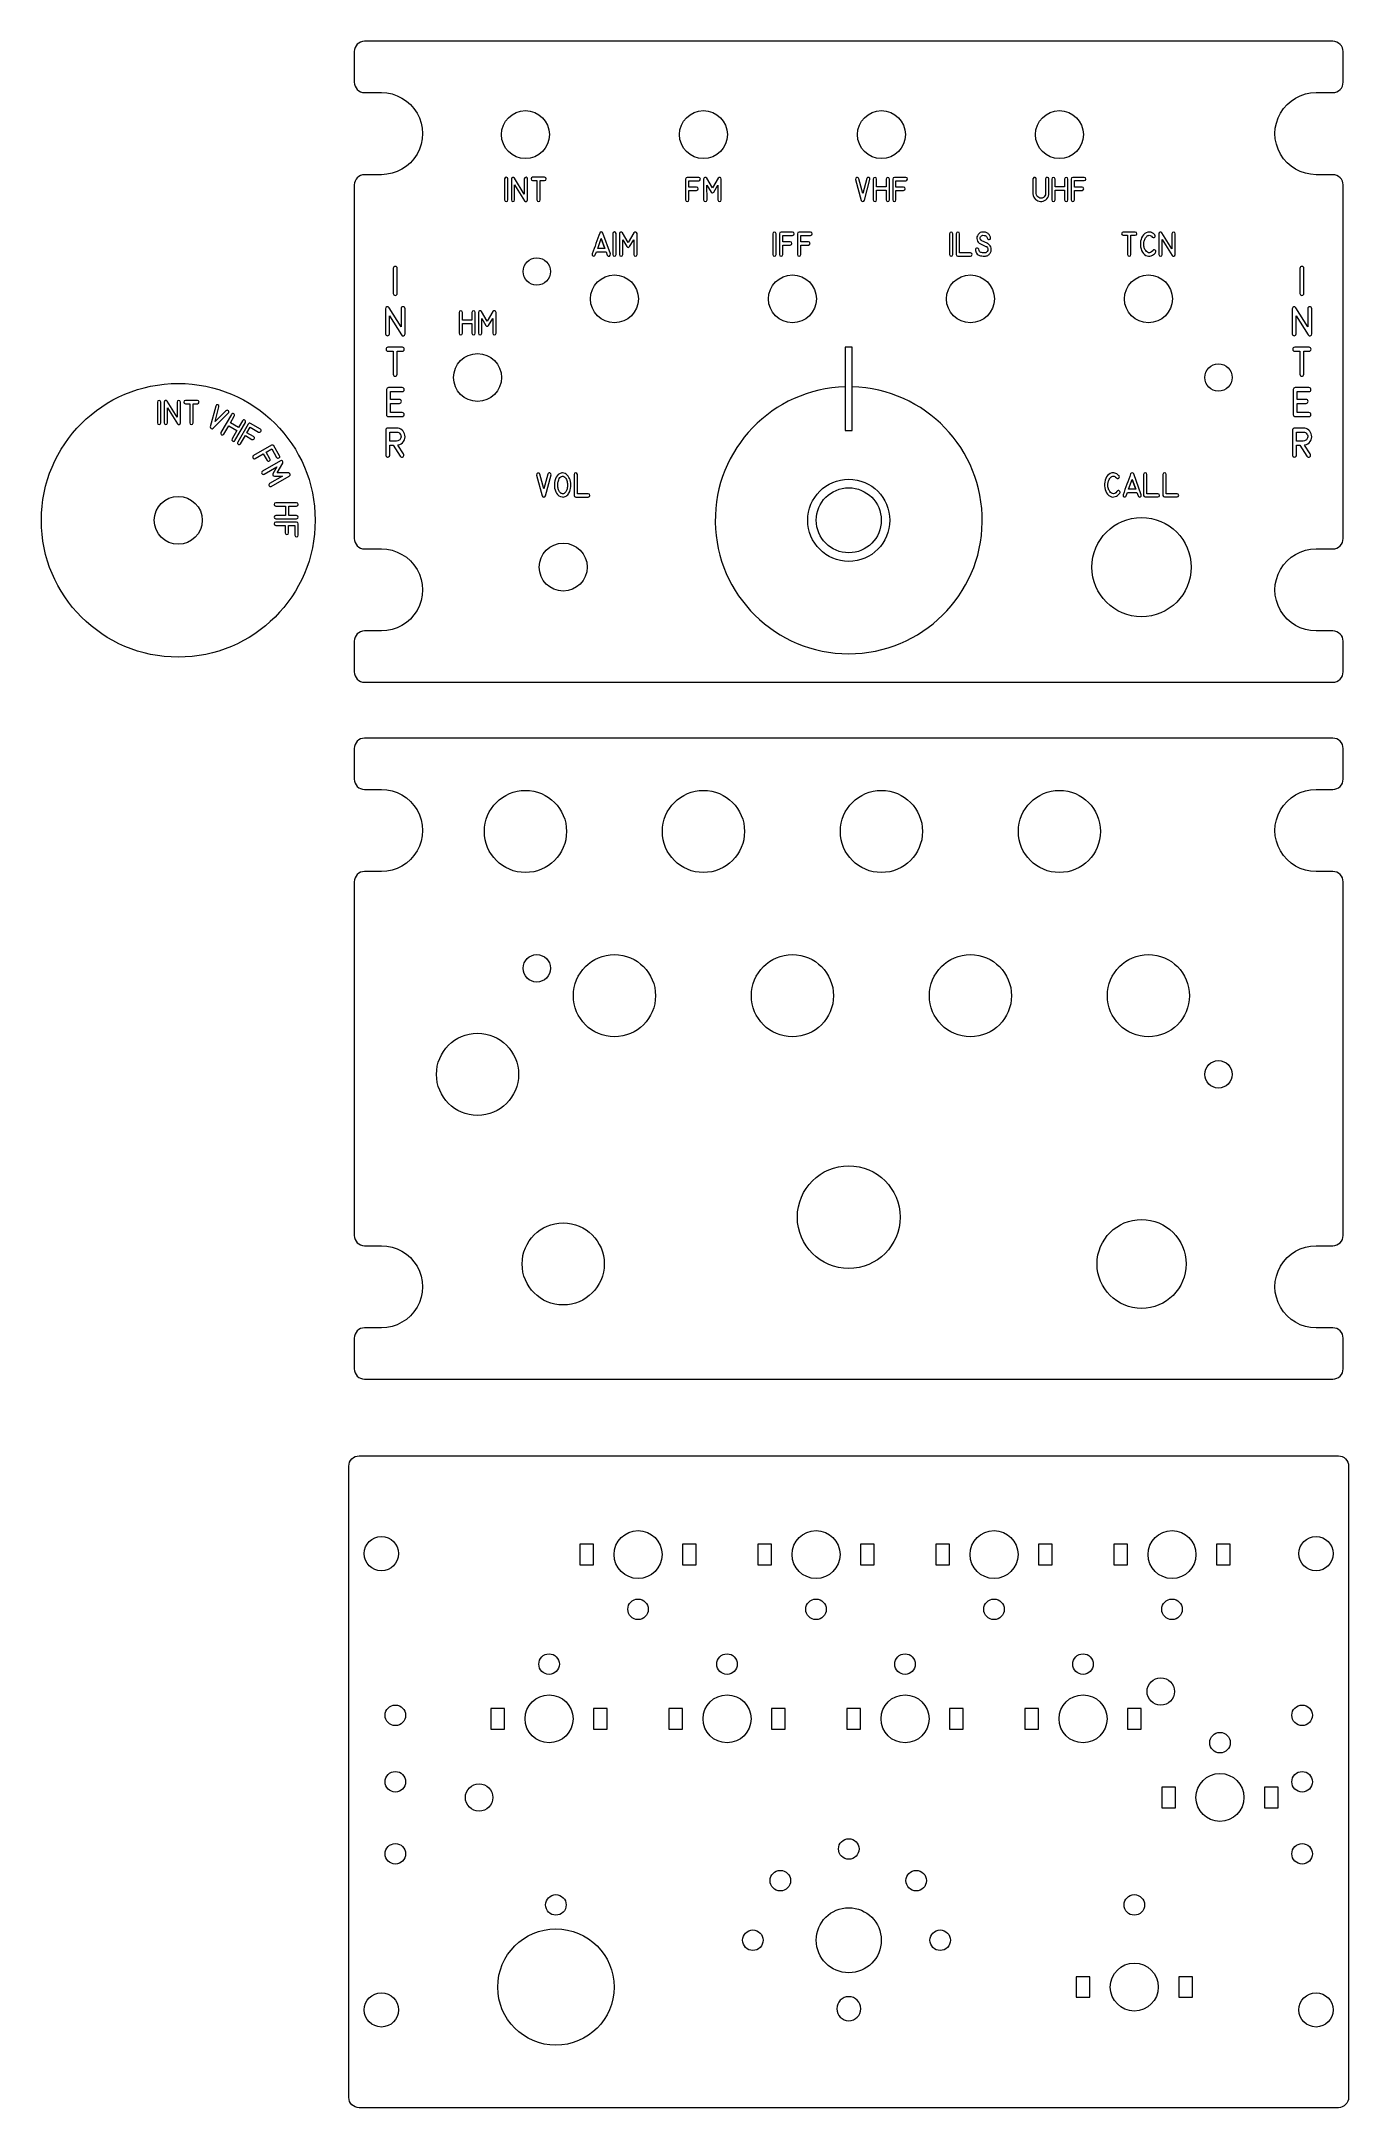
# Model space of a CAD drawing. Header units: millimetres. Extents: x -101 to 89, y -166 to 136.
import ezdxf

# ---------------------------------------------------------------- set-up
doc = ezdxf.new("R2010")
doc.units = ezdxf.units.MM
doc.header["$MEASUREMENT"] = 0
doc.layers.add('Layer 1', color=7, linetype='Continuous')

msp = doc.modelspace()

# ---------------------------------------------------------------- linework, layer by layer
at = {"layer": 'Layer 1', "color": 240, "lineweight": 9}
for points in [[(15.9508, 78.8101), (16.9508, 78.8101), (16.9508, 90.9915), (15.9508, 90.9915), (15.9508, 78.8101)], [(-22.8242, -86.9375), (-20.8242, -86.9375), (-20.8242, -83.9375), (-22.8242, -83.9375), (-22.8242, -86.9375)], [(-7.8242, -86.9375), (-5.8242, -86.9375), (-5.8242, -83.9375), (-7.8242, -83.9375), (-7.8242, -86.9375)], [(3.1758, -86.9375), (5.1758, -86.9375), (5.1758, -83.9375), (3.1758, -83.9375), (3.1758, -86.9375)], [(18.1758, -86.9375), (20.1758, -86.9375), (20.1758, -83.9375), (18.1758, -83.9375), (18.1758, -86.9375)], [(29.1758, -86.9375), (31.1758, -86.9375), (31.1758, -83.9375), (29.1758, -83.9375), (29.1758, -86.9375)], [(44.1758, -86.9375), (46.1758, -86.9375), (46.1758, -83.9375), (44.1758, -83.9375), (44.1758, -86.9375)], [(55.1758, -86.9375), (57.1758, -86.9375), (57.1758, -83.9375), (55.1758, -83.9375), (55.1758, -86.9375)], [(70.1758, -86.9375), (72.1758, -86.9375), (72.1758, -83.9375), (70.1758, -83.9375), (70.1758, -86.9375)], [(-35.8242, -110.9375), (-33.8242, -110.9375), (-33.8242, -107.9375), (-35.8242, -107.9375), (-35.8242, -110.9375)], [(-20.8242, -110.9375), (-18.8242, -110.9375), (-18.8242, -107.9375), (-20.8242, -107.9375), (-20.8242, -110.9375)], [(-9.8242, -110.9375), (-7.8242, -110.9375), (-7.8242, -107.9375), (-9.8242, -107.9375), (-9.8242, -110.9375)], [(5.1758, -110.9375), (7.1758, -110.9375), (7.1758, -107.9375), (5.1758, -107.9375), (5.1758, -110.9375)], [(16.1758, -110.9375), (18.1758, -110.9375), (18.1758, -107.9375), (16.1758, -107.9375), (16.1758, -110.9375)], [(31.1758, -110.9375), (33.1758, -110.9375), (33.1758, -107.9375), (31.1758, -107.9375), (31.1758, -110.9375)], [(42.1758, -110.9375), (44.1758, -110.9375), (44.1758, -107.9375), (42.1758, -107.9375), (42.1758, -110.9375)], [(57.1758, -110.9375), (59.1758, -110.9375), (59.1758, -107.9375), (57.1758, -107.9375), (57.1758, -110.9375)], [(62.1758, -122.4281), (64.1758, -122.4281), (64.1758, -119.4281), (62.1758, -119.4281), (62.1758, -122.4281)], [(77.1758, -122.4281), (79.1758, -122.4281), (79.1758, -119.4281), (77.1758, -119.4281), (77.1758, -122.4281)], [(49.6616, -150.1312), (51.6616, -150.1312), (51.6616, -147.1312), (49.6616, -147.1312), (49.6616, -150.1312)], [(64.6616, -150.1312), (66.6616, -150.1312), (66.6616, -147.1312), (64.6616, -147.1312), (64.6616, -150.1312)]]:
    msp.add_lwpolyline(points, close=True, dxfattribs=at)
at = {"layer": 'Layer 1', "color": 250, "lineweight": 9}
for centre, major_axis, ratio in [((-30.7742, 122.0496), (0, 3.5), 1), ((-4.7742, 122.0496), (0, 3.5), 1), ((21.2258, 122.0496), (0, 3.5), 1), ((47.2258, 122.0496), (0, 3.5), 1), ((-29.1231, 102.0496), (0, 2), 1), ((-17.7742, 98.0496), (0, 3.5), 1), ((8.2258, 98.0496), (0, 3.5), 1), ((34.2258, 98.0496), (0, 3.5), 1), ((60.2258, 98.0496), (0, 3.5), 1), ((-37.7742, 86.559), (0, 3.5), 1), ((70.4508, 86.559), (0, 2), 1), ((-81.4905, 65.6932), (0, 20.0002), 0.99999), ((16.4508, 65.6934), (0, 4.75), 1), ((-81.4905, 65.6934), (0, 3.5), 1), ((59.2258, 58.8558), (0, 7.2501), 0.99998621), ((-25.26, 58.8559), (0, 3.5), 1), ((-30.7742, 20.2271), (0, 6.0001), 0.99998333), ((-4.7742, 20.2271), (0, 6.0001), 0.99998333), ((21.2258, 20.2271), (0, 6.0001), 0.99998333), ((47.2258, 20.2271), (0, 6.0001), 0.99998333), ((-29.1231, 0.2272), (0, 2), 1), ((-17.7742, -3.7729), (0, 6.0001), 0.99998333), ((8.2258, -3.7729), (0, 6.0001), 0.99998333), ((34.2258, -3.7729), (0, 6.0001), 0.99998333), ((60.2258, -3.7729), (0, 6.0001), 0.99998333), ((-37.7742, -15.2635), (0, 6.0001), 0.99998333), ((70.4508, -15.2634), (0, 2), 1), ((16.4508, -36.1291), (0, 7.5001), 0.99998667), ((-25.26, -42.9666), (0, 6.0001), 0.99998333), ((59.2258, -42.9666), (0, 6.5001), 0.99998462), ((-51.8117, -85.2937), (0, 2.5), 1), ((-14.3242, -85.4375), (0, 3.5), 1), ((11.6758, -85.4375), (0, 3.5), 1), ((37.6758, -85.4375), (0, 3.5), 1), ((63.6758, -85.4375), (0, 3.5), 1), ((84.7133, -85.2937), (0, 2.5), 1), ((-14.3242, -93.4375), (0, 1.5), 1), ((11.6758, -93.4374), (0, 1.5), 1), ((37.6758, -93.4374), (0, 1.5), 1), ((63.6758, -93.4374), (0, 1.5), 1), ((-27.3242, -101.4375), (0, 1.5), 1), ((-1.3242, -101.4375), (0, 1.5), 1), ((24.6758, -101.4375), (0, 1.5), 1), ((50.6758, -101.4374), (0, 1.5), 1), ((62.0247, -105.4375), (0, 2), 1), ((-49.7742, -108.9196), (0, 1.5), 1), ((-27.3242, -109.4375), (0, 3.5), 1), ((-1.3242, -109.4375), (0, 3.5), 1), ((24.6758, -109.4375), (0, 3.5), 1), ((50.6758, -109.4375), (0, 3.5), 1), ((82.6758, -108.9196), (0, 1.5), 1), ((70.6758, -112.9281), (0, 1.5), 1), ((-49.7742, -118.6311), (0, 1.5), 1), ((70.6758, -120.9281), (0, 3.5), 1), ((82.6758, -118.6311), (0, 1.5), 1), ((-37.5492, -120.9281), (0, 2), 1), ((-49.7742, -129.1603), (0, 1.5), 1), ((16.4508, -128.4541), (0, 1.5), 1), ((82.6758, -129.1603), (0, 1.5), 1), ((6.4547, -133.0816), (0, 1.5), 1), ((26.3047, -133.0816), (0, 1.5), 1), ((-26.3242, -136.6312), (0, 1.5), 1), ((58.1616, -136.6312), (0, 1.5), 1), ((16.4508, -141.7937), (0, 4.75), 1), ((-26.3242, -148.6313), (0, 8.5001), 0.99998824), ((2.4447, -141.7937), (0, 1.5), 1), ((29.8086, -141.7937), (0, 1.5), 1), ((58.1616, -148.6312), (0, 3.5), 1), ((-51.8117, -151.9687), (0, 2.5), 1), ((84.7133, -151.9687), (0, 2.5), 1)]:
    msp.add_ellipse(centre, major_axis=major_axis, ratio=ratio, dxfattribs=at)
at = {"layer": 'Layer 1', "color": 240, "lineweight": 9}
msp.add_ellipse((16.4508, 65.6933), major_axis=(0, 6.0001), ratio=0.99998333, dxfattribs=at)
at = {"layer": 'Layer 1', "color": 250, "lineweight": 9}
for points, knots in [([(88.6758, 43.5309), (88.6756, 43.1329), (88.5172, 42.7512), (88.2355, 42.4699), (88.2355, 42.4699), (87.9539, 42.1886), (87.5739, 42.0307), (87.1758, 42.0309), (87.1758, 42.0309), (87.1758, 42.0309), (-54.2742, 42.0309), (-54.2742, 42.0309), (-54.2742, 42.0309), (-54.6722, 42.0312), (-55.0539, 42.1896), (-55.3352, 42.4712), (-55.3352, 42.4712), (-55.6165, 42.7529), (-55.7744, 43.1329), (-55.7742, 43.5309), (-55.7742, 43.5309), (-55.7742, 43.5309), (-55.7742, 48.0184), (-55.7742, 48.0184), (-55.7742, 48.0184), (-55.7739, 48.4165), (-55.6155, 48.7982), (-55.3339, 49.0795), (-55.3339, 49.0795), (-55.0522, 49.3608), (-54.6722, 49.5187), (-54.2742, 49.5184), (-54.2742, 49.5184), (-54.2742, 49.5184), (-51.8117, 49.5184), (-51.8117, 49.5184), (-51.8117, 49.5184), (-49.6681, 49.5184), (-47.6873, 50.662), (-46.6155, 52.5184), (-46.6155, 52.5184), (-45.5437, 54.3748), (-45.5437, 56.662), (-46.6155, 58.5184), (-46.6155, 58.5184), (-47.6873, 60.3748), (-49.6681, 61.5184), (-51.8117, 61.5184), (-51.8117, 61.5184), (-51.8117, 61.5184), (-54.2742, 61.5184), (-54.2742, 61.5184), (-54.2742, 61.5184), (-54.6722, 61.5187), (-55.0539, 61.6771), (-55.3352, 61.9587), (-55.3352, 61.9587), (-55.6165, 62.2404), (-55.7744, 62.6204), (-55.7742, 63.0184), (-55.7742, 63.0184), (-55.7742, 63.0184), (-55.7742, 114.6934), (-55.7742, 114.6934), (-55.7742, 114.6934), (-55.7739, 115.0915), (-55.6155, 115.4732), (-55.3339, 115.7545), (-55.3339, 115.7545), (-55.0522, 116.0358), (-54.6722, 116.1937), (-54.2742, 116.1934), (-54.2742, 116.1934), (-54.2742, 116.1934), (-51.8117, 116.1934), (-51.8117, 116.1934), (-51.8117, 116.1934), (-49.6681, 116.1934), (-47.6873, 117.337), (-46.6155, 119.1934), (-46.6155, 119.1934), (-45.5437, 121.0498), (-45.5437, 123.337), (-46.6155, 125.1934), (-46.6155, 125.1934), (-47.6873, 127.0498), (-49.6681, 128.1934), (-51.8117, 128.1934), (-51.8117, 128.1934), (-51.8117, 128.1934), (-54.2742, 128.1934), (-54.2742, 128.1934), (-54.2742, 128.1934), (-54.6722, 128.1937), (-55.0539, 128.3521), (-55.3352, 128.6337), (-55.3352, 128.6337), (-55.6165, 128.9154), (-55.7744, 129.2954), (-55.7742, 129.6934), (-55.7742, 129.6934), (-55.7742, 129.6934), (-55.7742, 134.1809), (-55.7742, 134.1809), (-55.7742, 134.1809), (-55.7739, 134.579), (-55.6155, 134.9607), (-55.3339, 135.242), (-55.3339, 135.242), (-55.0522, 135.5233), (-54.6722, 135.6812), (-54.2742, 135.6809), (-54.2742, 135.6809), (-54.2742, 135.6809), (87.1758, 135.6809), (87.1758, 135.6809), (87.1758, 135.6809), (87.5739, 135.6807), (87.9556, 135.5223), (88.2369, 135.2406), (88.2369, 135.2406), (88.5182, 134.959), (88.6761, 134.579), (88.6758, 134.1809), (88.6758, 134.1809), (88.6758, 134.1809), (88.6758, 129.6934), (88.6758, 129.6934), (88.6758, 129.6934), (88.6756, 129.2954), (88.5172, 128.9137), (88.2355, 128.6324), (88.2355, 128.6324), (87.9539, 128.3511), (87.5739, 128.1932), (87.1758, 128.1934), (87.1758, 128.1934), (87.1758, 128.1934), (84.7133, 128.1934), (84.7133, 128.1934), (84.7133, 128.1934), (82.5697, 128.1934), (80.589, 127.0498), (79.5172, 125.1934), (79.5172, 125.1934), (78.4454, 123.337), (78.4454, 121.0498), (79.5172, 119.1934), (79.5172, 119.1934), (80.589, 117.337), (82.5697, 116.1934), (84.7133, 116.1934), (84.7133, 116.1934), (84.7133, 116.1934), (87.1758, 116.1934), (87.1758, 116.1934), (87.1758, 116.1934), (87.5739, 116.1932), (87.9556, 116.0348), (88.2369, 115.7531), (88.2369, 115.7531), (88.5182, 115.4715), (88.6761, 115.0915), (88.6758, 114.6934), (88.6758, 114.6934), (88.6758, 114.6934), (88.6758, 63.0184), (88.6758, 63.0184), (88.6758, 63.0184), (88.6756, 62.6204), (88.5172, 62.2387), (88.2355, 61.9574), (88.2355, 61.9574), (87.9539, 61.6761), (87.5739, 61.5182), (87.1758, 61.5184), (87.1758, 61.5184), (87.1758, 61.5184), (84.7133, 61.5184), (84.7133, 61.5184), (84.7133, 61.5184), (82.5697, 61.5184), (80.589, 60.3748), (79.5172, 58.5184), (79.5172, 58.5184), (78.4454, 56.662), (78.4454, 54.3748), (79.5172, 52.5184), (79.5172, 52.5184), (80.589, 50.662), (82.5697, 49.5184), (84.7133, 49.5184), (84.7133, 49.5184), (84.7133, 49.5184), (87.1758, 49.5184), (87.1758, 49.5184), (87.1758, 49.5184), (87.5739, 49.5182), (87.9556, 49.3598), (88.2369, 49.0781), (88.2369, 49.0781), (88.5182, 48.7965), (88.6761, 48.4165), (88.6758, 48.0184), (88.6758, 48.0184), (88.6758, 48.0184), (88.6758, 43.5309), (88.6758, 43.5309)], [0, 0, 0, 0, 0.01886792, 0.01886792, 0.01886792, 0.01886792, 0.03773585, 0.03773585, 0.03773585, 0.03773585, 0.05660377, 0.05660377, 0.05660377, 0.05660377, 0.0754717, 0.0754717, 0.0754717, 0.0754717, 0.09433962, 0.09433962, 0.09433962, 0.09433962, 0.11320755, 0.11320755, 0.11320755, 0.11320755, 0.13207547, 0.13207547, 0.13207547, 0.13207547, 0.1509434, 0.1509434, 0.1509434, 0.1509434, 0.16981132, 0.16981132, 0.16981132, 0.16981132, 0.18867925, 0.18867925, 0.18867925, 0.18867925, 0.20754717, 0.20754717, 0.20754717, 0.20754717, 0.22641509, 0.22641509, 0.22641509, 0.22641509, 0.24528302, 0.24528302, 0.24528302, 0.24528302, 0.26415094, 0.26415094, 0.26415094, 0.26415094, 0.28301887, 0.28301887, 0.28301887, 0.28301887, 0.30188679, 0.30188679, 0.30188679, 0.30188679, 0.32075472, 0.32075472, 0.32075472, 0.32075472, 0.33962264, 0.33962264, 0.33962264, 0.33962264, 0.35849057, 0.35849057, 0.35849057, 0.35849057, 0.37735849, 0.37735849, 0.37735849, 0.37735849, 0.39622642, 0.39622642, 0.39622642, 0.39622642, 0.41509434, 0.41509434, 0.41509434, 0.41509434, 0.43396226, 0.43396226, 0.43396226, 0.43396226, 0.45283019, 0.45283019, 0.45283019, 0.45283019, 0.47169811, 0.47169811, 0.47169811, 0.47169811, 0.49056604, 0.49056604, 0.49056604, 0.49056604, 0.50943396, 0.50943396, 0.50943396, 0.50943396, 0.52830189, 0.52830189, 0.52830189, 0.52830189, 0.54716981, 0.54716981, 0.54716981, 0.54716981, 0.56603774, 0.56603774, 0.56603774, 0.56603774, 0.58490566, 0.58490566, 0.58490566, 0.58490566, 0.60377358, 0.60377358, 0.60377358, 0.60377358, 0.62264151, 0.62264151, 0.62264151, 0.62264151, 0.64150943, 0.64150943, 0.64150943, 0.64150943, 0.66037736, 0.66037736, 0.66037736, 0.66037736, 0.67924528, 0.67924528, 0.67924528, 0.67924528, 0.69811321, 0.69811321, 0.69811321, 0.69811321, 0.71698113, 0.71698113, 0.71698113, 0.71698113, 0.73584906, 0.73584906, 0.73584906, 0.73584906, 0.75471698, 0.75471698, 0.75471698, 0.75471698, 0.77358491, 0.77358491, 0.77358491, 0.77358491, 0.79245283, 0.79245283, 0.79245283, 0.79245283, 0.81132075, 0.81132075, 0.81132075, 0.81132075, 0.83018868, 0.83018868, 0.83018868, 0.83018868, 0.8490566, 0.8490566, 0.8490566, 0.8490566, 0.86792453, 0.86792453, 0.86792453, 0.86792453, 0.88679245, 0.88679245, 0.88679245, 0.88679245, 0.90566038, 0.90566038, 0.90566038, 0.90566038, 0.9245283, 0.9245283, 0.9245283, 0.9245283, 0.94339623, 0.94339623, 0.94339623, 0.94339623, 0.96226415, 0.96226415, 0.96226415, 0.96226415, 1, 1, 1, 1]), ([(88.6758, -58.2915), (88.6756, -58.6895), (88.5172, -59.0712), (88.2355, -59.3525), (88.2355, -59.3525), (87.9539, -59.6338), (87.5739, -59.7917), (87.1758, -59.7915), (87.1758, -59.7915), (87.1758, -59.7915), (-54.2742, -59.7915), (-54.2742, -59.7915), (-54.2742, -59.7915), (-54.6722, -59.7912), (-55.0539, -59.6328), (-55.3352, -59.3512), (-55.3352, -59.3512), (-55.6165, -59.0695), (-55.7744, -58.6895), (-55.7742, -58.2915), (-55.7742, -58.2915), (-55.7742, -58.2915), (-55.7742, -53.804), (-55.7742, -53.804), (-55.7742, -53.804), (-55.7739, -53.4059), (-55.6155, -53.0242), (-55.3339, -52.7429), (-55.3339, -52.7429), (-55.0522, -52.4616), (-54.6722, -52.3037), (-54.2742, -52.304), (-54.2742, -52.304), (-54.2742, -52.304), (-51.8117, -52.304), (-51.8117, -52.304), (-51.8117, -52.304), (-49.6681, -52.304), (-47.6873, -51.1604), (-46.6155, -49.304), (-46.6155, -49.304), (-45.5437, -47.4476), (-45.5437, -45.1604), (-46.6155, -43.304), (-46.6155, -43.304), (-47.6873, -41.4476), (-49.6681, -40.304), (-51.8117, -40.304), (-51.8117, -40.304), (-51.8117, -40.304), (-54.2742, -40.304), (-54.2742, -40.304), (-54.2742, -40.304), (-54.6722, -40.3037), (-55.0539, -40.1453), (-55.3352, -39.8637), (-55.3352, -39.8637), (-55.6165, -39.582), (-55.7744, -39.202), (-55.7742, -38.804), (-55.7742, -38.804), (-55.7742, -38.804), (-55.7742, 12.871), (-55.7742, 12.871), (-55.7742, 12.871), (-55.7739, 13.2691), (-55.6155, 13.6508), (-55.3339, 13.9321), (-55.3339, 13.9321), (-55.0522, 14.2134), (-54.6722, 14.3713), (-54.2742, 14.371), (-54.2742, 14.371), (-54.2742, 14.371), (-51.8117, 14.371), (-51.8117, 14.371), (-51.8117, 14.371), (-49.6681, 14.371), (-47.6873, 15.5146), (-46.6155, 17.371), (-46.6155, 17.371), (-45.5437, 19.2274), (-45.5437, 21.5146), (-46.6155, 23.371), (-46.6155, 23.371), (-47.6873, 25.2274), (-49.6681, 26.371), (-51.8117, 26.371), (-51.8117, 26.371), (-51.8117, 26.371), (-54.2742, 26.371), (-54.2742, 26.371), (-54.2742, 26.371), (-54.6722, 26.3713), (-55.0539, 26.5297), (-55.3352, 26.8113), (-55.3352, 26.8113), (-55.6165, 27.093), (-55.7744, 27.473), (-55.7742, 27.871), (-55.7742, 27.871), (-55.7742, 27.871), (-55.7742, 32.3585), (-55.7742, 32.3585), (-55.7742, 32.3585), (-55.7739, 32.7566), (-55.6155, 33.1383), (-55.3339, 33.4196), (-55.3339, 33.4196), (-55.0522, 33.7009), (-54.6722, 33.8588), (-54.2742, 33.8585), (-54.2742, 33.8585), (-54.2742, 33.8585), (87.1758, 33.8585), (87.1758, 33.8585), (87.1758, 33.8585), (87.5739, 33.8583), (87.9556, 33.6999), (88.2369, 33.4182), (88.2369, 33.4182), (88.5182, 33.1366), (88.6761, 32.7566), (88.6758, 32.3585), (88.6758, 32.3585), (88.6758, 32.3585), (88.6758, 27.871), (88.6758, 27.871), (88.6758, 27.871), (88.6756, 27.473), (88.5172, 27.0913), (88.2355, 26.81), (88.2355, 26.81), (87.9539, 26.5287), (87.5739, 26.3708), (87.1758, 26.371), (87.1758, 26.371), (87.1758, 26.371), (84.7133, 26.371), (84.7133, 26.371), (84.7133, 26.371), (82.5697, 26.371), (80.589, 25.2274), (79.5172, 23.371), (79.5172, 23.371), (78.4454, 21.5146), (78.4454, 19.2274), (79.5172, 17.371), (79.5172, 17.371), (80.589, 15.5146), (82.5697, 14.371), (84.7133, 14.371), (84.7133, 14.371), (84.7133, 14.371), (87.1758, 14.371), (87.1758, 14.371), (87.1758, 14.371), (87.5739, 14.3708), (87.9556, 14.2124), (88.2369, 13.9307), (88.2369, 13.9307), (88.5182, 13.6491), (88.6761, 13.2691), (88.6758, 12.871), (88.6758, 12.871), (88.6758, 12.871), (88.6758, -38.804), (88.6758, -38.804), (88.6758, -38.804), (88.6756, -39.202), (88.5172, -39.5837), (88.2355, -39.865), (88.2355, -39.865), (87.9539, -40.1463), (87.5739, -40.3042), (87.1758, -40.304), (87.1758, -40.304), (87.1758, -40.304), (84.7133, -40.304), (84.7133, -40.304), (84.7133, -40.304), (82.5697, -40.304), (80.589, -41.4476), (79.5172, -43.304), (79.5172, -43.304), (78.4454, -45.1604), (78.4454, -47.4476), (79.5172, -49.304), (79.5172, -49.304), (80.589, -51.1604), (82.5697, -52.304), (84.7133, -52.304), (84.7133, -52.304), (84.7133, -52.304), (87.1758, -52.304), (87.1758, -52.304), (87.1758, -52.304), (87.5739, -52.3042), (87.9556, -52.4626), (88.2369, -52.7443), (88.2369, -52.7443), (88.5182, -53.0259), (88.6761, -53.4059), (88.6758, -53.804), (88.6758, -53.804), (88.6758, -53.804), (88.6758, -58.2915), (88.6758, -58.2915)], [0, 0, 0, 0, 0.01886792, 0.01886792, 0.01886792, 0.01886792, 0.03773585, 0.03773585, 0.03773585, 0.03773585, 0.05660377, 0.05660377, 0.05660377, 0.05660377, 0.0754717, 0.0754717, 0.0754717, 0.0754717, 0.09433962, 0.09433962, 0.09433962, 0.09433962, 0.11320755, 0.11320755, 0.11320755, 0.11320755, 0.13207547, 0.13207547, 0.13207547, 0.13207547, 0.1509434, 0.1509434, 0.1509434, 0.1509434, 0.16981132, 0.16981132, 0.16981132, 0.16981132, 0.18867925, 0.18867925, 0.18867925, 0.18867925, 0.20754717, 0.20754717, 0.20754717, 0.20754717, 0.22641509, 0.22641509, 0.22641509, 0.22641509, 0.24528302, 0.24528302, 0.24528302, 0.24528302, 0.26415094, 0.26415094, 0.26415094, 0.26415094, 0.28301887, 0.28301887, 0.28301887, 0.28301887, 0.30188679, 0.30188679, 0.30188679, 0.30188679, 0.32075472, 0.32075472, 0.32075472, 0.32075472, 0.33962264, 0.33962264, 0.33962264, 0.33962264, 0.35849057, 0.35849057, 0.35849057, 0.35849057, 0.37735849, 0.37735849, 0.37735849, 0.37735849, 0.39622642, 0.39622642, 0.39622642, 0.39622642, 0.41509434, 0.41509434, 0.41509434, 0.41509434, 0.43396226, 0.43396226, 0.43396226, 0.43396226, 0.45283019, 0.45283019, 0.45283019, 0.45283019, 0.47169811, 0.47169811, 0.47169811, 0.47169811, 0.49056604, 0.49056604, 0.49056604, 0.49056604, 0.50943396, 0.50943396, 0.50943396, 0.50943396, 0.52830189, 0.52830189, 0.52830189, 0.52830189, 0.54716981, 0.54716981, 0.54716981, 0.54716981, 0.56603774, 0.56603774, 0.56603774, 0.56603774, 0.58490566, 0.58490566, 0.58490566, 0.58490566, 0.60377358, 0.60377358, 0.60377358, 0.60377358, 0.62264151, 0.62264151, 0.62264151, 0.62264151, 0.64150943, 0.64150943, 0.64150943, 0.64150943, 0.66037736, 0.66037736, 0.66037736, 0.66037736, 0.67924528, 0.67924528, 0.67924528, 0.67924528, 0.69811321, 0.69811321, 0.69811321, 0.69811321, 0.71698113, 0.71698113, 0.71698113, 0.71698113, 0.73584906, 0.73584906, 0.73584906, 0.73584906, 0.75471698, 0.75471698, 0.75471698, 0.75471698, 0.77358491, 0.77358491, 0.77358491, 0.77358491, 0.79245283, 0.79245283, 0.79245283, 0.79245283, 0.81132075, 0.81132075, 0.81132075, 0.81132075, 0.83018868, 0.83018868, 0.83018868, 0.83018868, 0.8490566, 0.8490566, 0.8490566, 0.8490566, 0.86792453, 0.86792453, 0.86792453, 0.86792453, 0.88679245, 0.88679245, 0.88679245, 0.88679245, 0.90566038, 0.90566038, 0.90566038, 0.90566038, 0.9245283, 0.9245283, 0.9245283, 0.9245283, 0.94339623, 0.94339623, 0.94339623, 0.94339623, 0.96226415, 0.96226415, 0.96226415, 0.96226415, 1, 1, 1, 1]), ([(-55.0742, -71.0062), (-55.4723, -71.0064), (-55.854, -71.1648), (-56.1353, -71.4465), (-56.1353, -71.4465), (-56.4166, -71.7281), (-56.5745, -72.1081), (-56.5742, -72.5062), (-56.5742, -72.5062), (-56.5742, -72.5062), (-56.5742, -164.7562), (-56.5742, -164.7562), (-56.5742, -164.7562), (-56.574, -165.1542), (-56.4156, -165.5359), (-56.1339, -165.8172), (-56.1339, -165.8172), (-55.8523, -166.0985), (-55.4723, -166.2564), (-55.0742, -166.2562), (-55.0742, -166.2562), (-55.0742, -166.2562), (87.9758, -166.2562), (87.9758, -166.2562), (87.9758, -166.2562), (88.3738, -166.2559), (88.7555, -166.0975), (89.0368, -165.8159), (89.0368, -165.8159), (89.3181, -165.5342), (89.476, -165.1542), (89.4758, -164.7562), (89.4758, -164.7562), (89.4758, -164.7562), (89.4758, -72.5062), (89.4758, -72.5062), (89.4758, -72.5062), (89.4755, -72.1081), (89.3171, -71.7264), (89.0355, -71.4451), (89.0355, -71.4451), (88.7538, -71.1638), (88.3738, -71.0059), (87.9758, -71.0062), (87.9758, -71.0062), (87.9758, -71.0062), (-55.0742, -71.0062), (-55.0742, -71.0062)], [0, 0, 0, 0, 0.07692308, 0.07692308, 0.07692308, 0.07692308, 0.15384615, 0.15384615, 0.15384615, 0.15384615, 0.23076923, 0.23076923, 0.23076923, 0.23076923, 0.30769231, 0.30769231, 0.30769231, 0.30769231, 0.38461538, 0.38461538, 0.38461538, 0.38461538, 0.46153846, 0.46153846, 0.46153846, 0.46153846, 0.53846154, 0.53846154, 0.53846154, 0.53846154, 0.61538462, 0.61538462, 0.61538462, 0.61538462, 0.69230769, 0.69230769, 0.69230769, 0.69230769, 0.76923077, 0.76923077, 0.76923077, 0.76923077, 0.84615385, 0.84615385, 0.84615385, 0.84615385, 1, 1, 1, 1])]:
    msp.add_open_spline(points, degree=3, knots=knots, dxfattribs=at)
at = {"layer": 'Layer 1', "color": 240, "lineweight": 9}
for points, knots in [([(-33.3253, 112.5227), (-33.3506, 112.361), (-33.4323, 112.2805), (-33.5705, 112.2811), (-33.5705, 112.2811), (-33.7093, 112.2817), (-33.7904, 112.3622), (-33.8145, 112.5227), (-33.8145, 112.5227), (-33.8145, 112.5227), (-33.8145, 115.5683), (-33.8145, 115.5683), (-33.8145, 115.5683), (-33.7904, 115.73), (-33.7093, 115.8117), (-33.5705, 115.8123), (-33.5705, 115.8123), (-33.4323, 115.8129), (-33.3506, 115.7312), (-33.3253, 115.5683), (-33.3253, 115.5683), (-33.3253, 115.5683), (-33.3253, 112.5227), (-33.3253, 112.5227)], [0, 0, 0, 0, 0.14285714, 0.14285714, 0.14285714, 0.14285714, 0.28571429, 0.28571429, 0.28571429, 0.28571429, 0.42857143, 0.42857143, 0.42857143, 0.42857143, 0.57142857, 0.57142857, 0.57142857, 0.57142857, 0.71428571, 0.71428571, 0.71428571, 0.71428571, 1, 1, 1, 1]), ([(-30.4574, 112.5227), (-30.4574, 112.4022), (-30.5156, 112.3258), (-30.632, 112.2928), (-30.632, 112.2928), (-30.749, 112.2605), (-30.8389, 112.2946), (-30.9036, 112.3957), (-30.9036, 112.3957), (-30.9036, 112.3957), (-32.3506, 114.7158), (-32.3506, 114.7158), (-32.3506, 114.7158), (-32.3506, 114.7158), (-32.3506, 112.5227), (-32.3506, 112.5227), (-32.3506, 112.5227), (-32.3758, 112.3622), (-32.457, 112.2817), (-32.594, 112.2817), (-32.594, 112.2817), (-32.7315, 112.2817), (-32.8121, 112.3622), (-32.8362, 112.5227), (-32.8362, 112.5227), (-32.8362, 112.5227), (-32.8362, 115.5648), (-32.8362, 115.5648), (-32.8362, 115.5648), (-32.8191, 115.6841), (-32.758, 115.7629), (-32.6528, 115.8011), (-32.6528, 115.8011), (-32.5475, 115.8388), (-32.4599, 115.8029), (-32.3899, 115.6941), (-32.3899, 115.6941), (-32.3899, 115.6941), (-30.943, 113.3706), (-30.943, 113.3706), (-30.943, 113.3706), (-30.943, 113.3706), (-30.943, 115.5648), (-30.943, 115.5648), (-30.943, 115.5648), (-30.9212, 115.7288), (-30.8378, 115.8105), (-30.6925, 115.8088), (-30.6925, 115.8088), (-30.5473, 115.807), (-30.4691, 115.7259), (-30.4574, 115.5648), (-30.4574, 115.5648), (-30.4574, 115.5648), (-30.4574, 112.5227), (-30.4574, 112.5227)], [0, 0, 0, 0, 0.06666667, 0.06666667, 0.06666667, 0.06666667, 0.13333333, 0.13333333, 0.13333333, 0.13333333, 0.2, 0.2, 0.2, 0.2, 0.26666667, 0.26666667, 0.26666667, 0.26666667, 0.33333333, 0.33333333, 0.33333333, 0.33333333, 0.4, 0.4, 0.4, 0.4, 0.46666667, 0.46666667, 0.46666667, 0.46666667, 0.53333333, 0.53333333, 0.53333333, 0.53333333, 0.6, 0.6, 0.6, 0.6, 0.66666667, 0.66666667, 0.66666667, 0.66666667, 0.73333333, 0.73333333, 0.73333333, 0.73333333, 0.8, 0.8, 0.8, 0.8, 0.86666667, 0.86666667, 0.86666667, 0.86666667, 1, 1, 1, 1]), ([(-29.0898, 112.5263), (-29.0898, 112.5263), (-29.0898, 115.3273), (-29.0898, 115.3273), (-29.0898, 115.3273), (-29.0898, 115.3273), (-29.7218, 115.3273), (-29.7218, 115.3273), (-29.7218, 115.3273), (-29.8824, 115.3396), (-29.9629, 115.4207), (-29.9623, 115.5689), (-29.9623, 115.5689), (-29.9617, 115.7177), (-29.8812, 115.7994), (-29.7218, 115.8129), (-29.7218, 115.8129), (-29.7218, 115.8129), (-27.9733, 115.8129), (-27.9733, 115.8129), (-27.9733, 115.8129), (-27.8151, 115.8006), (-27.7352, 115.7188), (-27.7346, 115.5689), (-27.7346, 115.5689), (-27.734, 115.4196), (-27.8139, 115.3384), (-27.9733, 115.3273), (-27.9733, 115.3273), (-27.9733, 115.3273), (-28.6036, 115.3273), (-28.6036, 115.3273), (-28.6036, 115.3273), (-28.6036, 115.3273), (-28.6036, 112.5263), (-28.6036, 112.5263), (-28.6036, 112.5263), (-28.63, 112.3634), (-28.7147, 112.2828), (-28.8581, 112.2852), (-28.8581, 112.2852), (-29.001, 112.2876), (-29.078, 112.3681), (-29.0898, 112.5263)], [0, 0, 0, 0, 0.08333333, 0.08333333, 0.08333333, 0.08333333, 0.16666667, 0.16666667, 0.16666667, 0.16666667, 0.25, 0.25, 0.25, 0.25, 0.33333333, 0.33333333, 0.33333333, 0.33333333, 0.41666667, 0.41666667, 0.41666667, 0.41666667, 0.5, 0.5, 0.5, 0.5, 0.58333333, 0.58333333, 0.58333333, 0.58333333, 0.66666667, 0.66666667, 0.66666667, 0.66666667, 0.75, 0.75, 0.75, 0.75, 0.83333333, 0.83333333, 0.83333333, 0.83333333, 1, 1, 1, 1]), ([(-7.375, 112.5213), (-7.375, 112.5213), (-7.375, 115.5598), (-7.375, 115.5598), (-7.375, 115.5598), (-7.3544, 115.7115), (-7.2727, 115.7932), (-7.1304, 115.8044), (-7.1304, 115.8044), (-7.1304, 115.8044), (-5.463, 115.8044), (-5.463, 115.8044), (-5.463, 115.8044), (-5.3037, 115.7921), (-5.2237, 115.7103), (-5.2237, 115.5604), (-5.2237, 115.5604), (-5.2237, 115.4111), (-5.3048, 115.3305), (-5.4665, 115.3205), (-5.4665, 115.3205), (-5.4665, 115.3205), (-6.8911, 115.3205), (-6.8911, 115.3205), (-6.8911, 115.3205), (-6.8911, 115.3205), (-6.8911, 114.378), (-6.8911, 114.378), (-6.8911, 114.378), (-6.8911, 114.378), (-5.7799, 114.378), (-5.7799, 114.378), (-5.7799, 114.378), (-5.6217, 114.3669), (-5.5412, 114.2893), (-5.5388, 114.1458), (-5.5388, 114.1458), (-5.5365, 114.0023), (-5.617, 113.9183), (-5.7799, 113.8942), (-5.7799, 113.8942), (-5.7799, 113.8942), (-6.8911, 113.8942), (-6.8911, 113.8942), (-6.8911, 113.8942), (-6.8911, 113.8942), (-6.8911, 112.5213), (-6.8911, 112.5213), (-6.8911, 112.5213), (-6.9023, 112.3631), (-6.9805, 112.2826), (-7.1245, 112.2802), (-7.1245, 112.2802), (-7.2686, 112.2779), (-7.3521, 112.3584), (-7.375, 112.5213)], [0, 0, 0, 0, 0.06666667, 0.06666667, 0.06666667, 0.06666667, 0.13333333, 0.13333333, 0.13333333, 0.13333333, 0.2, 0.2, 0.2, 0.2, 0.26666667, 0.26666667, 0.26666667, 0.26666667, 0.33333333, 0.33333333, 0.33333333, 0.33333333, 0.4, 0.4, 0.4, 0.4, 0.46666667, 0.46666667, 0.46666667, 0.46666667, 0.53333333, 0.53333333, 0.53333333, 0.53333333, 0.6, 0.6, 0.6, 0.6, 0.66666667, 0.66666667, 0.66666667, 0.66666667, 0.73333333, 0.73333333, 0.73333333, 0.73333333, 0.8, 0.8, 0.8, 0.8, 0.86666667, 0.86666667, 0.86666667, 0.86666667, 1, 1, 1, 1]), ([(-2.1734, 112.5178), (-2.1987, 112.3572), (-2.2799, 112.2767), (-2.4168, 112.2773), (-2.4168, 112.2773), (-2.5544, 112.2779), (-2.635, 112.3584), (-2.6591, 112.5178), (-2.6591, 112.5178), (-2.6591, 112.5178), (-2.6591, 114.6691), (-2.6591, 114.6691), (-2.6591, 114.6691), (-2.6591, 114.6691), (-3.25, 113.6584), (-3.25, 113.6584), (-3.25, 113.6584), (-3.3129, 113.5825), (-3.3834, 113.5426), (-3.461, 113.539), (-3.461, 113.539), (-3.5387, 113.5361), (-3.6074, 113.5755), (-3.6686, 113.6584), (-3.6686, 113.6584), (-3.6686, 113.6584), (-4.256, 114.6644), (-4.256, 114.6644), (-4.256, 114.6644), (-4.256, 114.6644), (-4.2542, 112.5178), (-4.2542, 112.5178), (-4.2542, 112.5178), (-4.2724, 112.3584), (-4.3553, 112.2785), (-4.5029, 112.2791), (-4.5029, 112.2791), (-4.6505, 112.2796), (-4.7298, 112.3596), (-4.7416, 112.5178), (-4.7416, 112.5178), (-4.7416, 112.5178), (-4.7416, 115.5598), (-4.7416, 115.5598), (-4.7416, 115.5598), (-4.7322, 115.6921), (-4.6746, 115.7709), (-4.5676, 115.7968), (-4.5676, 115.7968), (-4.4606, 115.8226), (-4.3677, 115.7862), (-4.2883, 115.6874), (-4.2883, 115.6874), (-4.2883, 115.6874), (-3.4599, 114.2628), (-3.4599, 114.2628), (-3.4599, 114.2628), (-3.4599, 114.2628), (-2.6226, 115.6874), (-2.6226, 115.6874), (-2.6226, 115.6874), (-2.5438, 115.7862), (-2.4515, 115.822), (-2.3463, 115.7956), (-2.3463, 115.7956), (-2.2416, 115.7691), (-2.1834, 115.6909), (-2.1734, 115.5598), (-2.1734, 115.5598), (-2.1734, 115.5598), (-2.1734, 112.5178), (-2.1734, 112.5178)], [0, 0, 0, 0, 0.05263158, 0.05263158, 0.05263158, 0.05263158, 0.10526316, 0.10526316, 0.10526316, 0.10526316, 0.15789474, 0.15789474, 0.15789474, 0.15789474, 0.21052632, 0.21052632, 0.21052632, 0.21052632, 0.26315789, 0.26315789, 0.26315789, 0.26315789, 0.31578947, 0.31578947, 0.31578947, 0.31578947, 0.36842105, 0.36842105, 0.36842105, 0.36842105, 0.42105263, 0.42105263, 0.42105263, 0.42105263, 0.47368421, 0.47368421, 0.47368421, 0.47368421, 0.52631579, 0.52631579, 0.52631579, 0.52631579, 0.57894737, 0.57894737, 0.57894737, 0.57894737, 0.63157895, 0.63157895, 0.63157895, 0.63157895, 0.68421053, 0.68421053, 0.68421053, 0.68421053, 0.73684211, 0.73684211, 0.73684211, 0.73684211, 0.78947368, 0.78947368, 0.78947368, 0.78947368, 0.84210526, 0.84210526, 0.84210526, 0.84210526, 0.89473684, 0.89473684, 0.89473684, 0.89473684, 1, 1, 1, 1]), ([(17.4526, 115.4746), (17.4309, 115.638), (17.4891, 115.738), (17.6272, 115.7744), (17.6272, 115.7744), (17.766, 115.8115), (17.8642, 115.7533), (17.923, 115.6004), (17.923, 115.6004), (17.923, 115.6004), (18.5033, 113.4509), (18.5033, 113.4509), (18.5033, 113.4509), (18.5033, 113.4509), (19.0871, 115.621), (19.0871, 115.621), (19.0871, 115.621), (19.1459, 115.7762), (19.2471, 115.8326), (19.3905, 115.7909), (19.3905, 115.7909), (19.534, 115.7491), (19.5892, 115.6504), (19.5557, 115.4952), (19.5557, 115.4952), (19.5557, 115.4952), (18.7361, 112.4519), (18.7361, 112.4519), (18.7361, 112.4519), (18.6897, 112.3337), (18.6132, 112.2738), (18.5051, 112.2732), (18.5051, 112.2732), (18.3969, 112.2726), (18.3187, 112.3302), (18.2693, 112.4449), (18.2693, 112.4449), (18.2693, 112.4449), (17.4526, 115.4746), (17.4526, 115.4746)], [0, 0, 0, 0, 0.09090909, 0.09090909, 0.09090909, 0.09090909, 0.18181818, 0.18181818, 0.18181818, 0.18181818, 0.27272727, 0.27272727, 0.27272727, 0.27272727, 0.36363636, 0.36363636, 0.36363636, 0.36363636, 0.45454545, 0.45454545, 0.45454545, 0.45454545, 0.54545455, 0.54545455, 0.54545455, 0.54545455, 0.63636364, 0.63636364, 0.63636364, 0.63636364, 0.72727273, 0.72727273, 0.72727273, 0.72727273, 0.81818182, 0.81818182, 0.81818182, 0.81818182, 1, 1, 1, 1]), ([(20.0396, 112.5101), (20.0396, 112.5101), (20.0396, 115.5557), (20.0396, 115.5557), (20.0396, 115.5557), (20.0637, 115.7209), (20.1478, 115.8021), (20.2912, 115.7997), (20.2912, 115.7997), (20.4347, 115.7968), (20.5129, 115.715), (20.5252, 115.5557), (20.5252, 115.5557), (20.5252, 115.5557), (20.5252, 114.4169), (20.5252, 114.4169), (20.5252, 114.4169), (20.5252, 114.4169), (21.9122, 114.4169), (21.9122, 114.4169), (21.9122, 114.4169), (21.9122, 114.4169), (21.9122, 115.5557), (21.9122, 115.5557), (21.9122, 115.5557), (21.9363, 115.7174), (22.0175, 115.7991), (22.1556, 115.7997), (22.1556, 115.7997), (22.2938, 115.8003), (22.3761, 115.7186), (22.4014, 115.5557), (22.4014, 115.5557), (22.4014, 115.5557), (22.4014, 112.5101), (22.4014, 112.5101), (22.4014, 112.5101), (22.3761, 112.3484), (22.2938, 112.2679), (22.1556, 112.2685), (22.1556, 112.2685), (22.0175, 112.2691), (21.9363, 112.3496), (21.9122, 112.5101), (21.9122, 112.5101), (21.9122, 112.5101), (21.9122, 113.9277), (21.9122, 113.9277), (21.9122, 113.9277), (21.9122, 113.9277), (20.5252, 113.9277), (20.5252, 113.9277), (20.5252, 113.9277), (20.5252, 113.9277), (20.5252, 112.5101), (20.5252, 112.5101), (20.5252, 112.5101), (20.5129, 112.352), (20.4347, 112.2714), (20.2912, 112.2691), (20.2912, 112.2691), (20.1478, 112.2667), (20.0637, 112.3473), (20.0396, 112.5101)], [0, 0, 0, 0, 0.05882353, 0.05882353, 0.05882353, 0.05882353, 0.11764706, 0.11764706, 0.11764706, 0.11764706, 0.17647059, 0.17647059, 0.17647059, 0.17647059, 0.23529412, 0.23529412, 0.23529412, 0.23529412, 0.29411765, 0.29411765, 0.29411765, 0.29411765, 0.35294118, 0.35294118, 0.35294118, 0.35294118, 0.41176471, 0.41176471, 0.41176471, 0.41176471, 0.47058824, 0.47058824, 0.47058824, 0.47058824, 0.52941176, 0.52941176, 0.52941176, 0.52941176, 0.58823529, 0.58823529, 0.58823529, 0.58823529, 0.64705882, 0.64705882, 0.64705882, 0.64705882, 0.70588235, 0.70588235, 0.70588235, 0.70588235, 0.76470588, 0.76470588, 0.76470588, 0.76470588, 0.82352941, 0.82352941, 0.82352941, 0.82352941, 0.88235294, 0.88235294, 0.88235294, 0.88235294, 1, 1, 1, 1]), ([(22.8694, 112.5172), (22.8694, 112.5172), (22.8694, 115.5557), (22.8694, 115.5557), (22.8694, 115.5557), (22.89, 115.7074), (22.9717, 115.7891), (23.114, 115.8003), (23.114, 115.8003), (23.114, 115.8003), (24.7814, 115.8003), (24.7814, 115.8003), (24.7814, 115.8003), (24.9407, 115.788), (25.0207, 115.7062), (25.0207, 115.5563), (25.0207, 115.5563), (25.0207, 115.407), (24.9396, 115.3264), (24.7779, 115.3164), (24.7779, 115.3164), (24.7779, 115.3164), (23.3533, 115.3164), (23.3533, 115.3164), (23.3533, 115.3164), (23.3533, 115.3164), (23.3533, 114.3739), (23.3533, 114.3739), (23.3533, 114.3739), (23.3533, 114.3739), (24.4645, 114.3739), (24.4645, 114.3739), (24.4645, 114.3739), (24.6227, 114.3628), (24.7032, 114.2852), (24.7056, 114.1417), (24.7056, 114.1417), (24.7079, 113.9982), (24.6274, 113.9142), (24.4645, 113.8901), (24.4645, 113.8901), (24.4645, 113.8901), (23.3533, 113.8901), (23.3533, 113.8901), (23.3533, 113.8901), (23.3533, 113.8901), (23.3533, 112.5172), (23.3533, 112.5172), (23.3533, 112.5172), (23.3421, 112.359), (23.2639, 112.2785), (23.1199, 112.2761), (23.1199, 112.2761), (22.9758, 112.2738), (22.8923, 112.3543), (22.8694, 112.5172)], [0, 0, 0, 0, 0.06666667, 0.06666667, 0.06666667, 0.06666667, 0.13333333, 0.13333333, 0.13333333, 0.13333333, 0.2, 0.2, 0.2, 0.2, 0.26666667, 0.26666667, 0.26666667, 0.26666667, 0.33333333, 0.33333333, 0.33333333, 0.33333333, 0.4, 0.4, 0.4, 0.4, 0.46666667, 0.46666667, 0.46666667, 0.46666667, 0.53333333, 0.53333333, 0.53333333, 0.53333333, 0.6, 0.6, 0.6, 0.6, 0.66666667, 0.66666667, 0.66666667, 0.66666667, 0.73333333, 0.73333333, 0.73333333, 0.73333333, 0.8, 0.8, 0.8, 0.8, 0.86666667, 0.86666667, 0.86666667, 0.86666667, 1, 1, 1, 1]), ([(45.686, 113.4417), (45.686, 113.4417), (45.686, 113.407), (45.686, 113.407), (45.686, 113.407), (45.6825, 113.3494), (45.6801, 113.3153), (45.6795, 113.3035), (45.6795, 113.3035), (45.6313, 112.9525), (45.4867, 112.6932), (45.2468, 112.5256), (45.2468, 112.5256), (45.0069, 112.3587), (44.7506, 112.2805), (44.479, 112.2916), (44.479, 112.2916), (44.2067, 112.3028), (43.9574, 112.4016), (43.7323, 112.5885), (43.7323, 112.5885), (43.5065, 112.7761), (43.3836, 113.0489), (43.3642, 113.407), (43.3642, 113.407), (43.3642, 113.407), (43.3642, 113.4417), (43.3642, 113.4417), (43.3642, 113.4417), (43.3642, 113.4417), (43.3642, 115.5653), (43.3642, 115.5653), (43.3642, 115.5653), (43.3642, 115.5994), (43.3707, 115.6306), (43.383, 115.6582), (43.383, 115.6582), (43.4383, 115.7788), (43.53, 115.8264), (43.6582, 115.8011), (43.6582, 115.8011), (43.7858, 115.7758), (43.8498, 115.697), (43.8498, 115.5653), (43.8498, 115.5653), (43.8498, 115.5653), (43.8498, 113.4417), (43.8498, 113.4417), (43.8498, 113.4417), (43.8669, 113.1771), (43.9833, 112.9795), (44.1985, 112.849), (44.1985, 112.849), (44.4143, 112.7179), (44.6406, 112.7238), (44.8782, 112.8661), (44.8782, 112.8661), (44.9852, 112.929), (45.0634, 113.0107), (45.1134, 113.1106), (45.1134, 113.1106), (45.1633, 113.2106), (45.1927, 113.3211), (45.2021, 113.4417), (45.2021, 113.4417), (45.2021, 113.4417), (45.2021, 115.5653), (45.2021, 115.5653), (45.2021, 115.5653), (45.2021, 115.5859), (45.2033, 115.6012), (45.2057, 115.6118), (45.2057, 115.6118), (45.2321, 115.7529), (45.3185, 115.817), (45.4655, 115.8029), (45.4655, 115.8029), (45.6125, 115.7893), (45.686, 115.71), (45.686, 115.5653), (45.686, 115.5653), (45.686, 115.5653), (45.686, 113.4417), (45.686, 113.4417)], [0, 0, 0, 0, 0.04545455, 0.04545455, 0.04545455, 0.04545455, 0.09090909, 0.09090909, 0.09090909, 0.09090909, 0.13636364, 0.13636364, 0.13636364, 0.13636364, 0.18181818, 0.18181818, 0.18181818, 0.18181818, 0.22727273, 0.22727273, 0.22727273, 0.22727273, 0.27272727, 0.27272727, 0.27272727, 0.27272727, 0.31818182, 0.31818182, 0.31818182, 0.31818182, 0.36363636, 0.36363636, 0.36363636, 0.36363636, 0.40909091, 0.40909091, 0.40909091, 0.40909091, 0.45454545, 0.45454545, 0.45454545, 0.45454545, 0.5, 0.5, 0.5, 0.5, 0.54545455, 0.54545455, 0.54545455, 0.54545455, 0.59090909, 0.59090909, 0.59090909, 0.59090909, 0.63636364, 0.63636364, 0.63636364, 0.63636364, 0.68181818, 0.68181818, 0.68181818, 0.68181818, 0.72727273, 0.72727273, 0.72727273, 0.72727273, 0.77272727, 0.77272727, 0.77272727, 0.77272727, 0.81818182, 0.81818182, 0.81818182, 0.81818182, 0.86363636, 0.86363636, 0.86363636, 0.86363636, 0.90909091, 0.90909091, 0.90909091, 0.90909091, 1, 1, 1, 1]), ([(46.1064, 112.5162), (46.1064, 112.5162), (46.1064, 115.5618), (46.1064, 115.5618), (46.1064, 115.5618), (46.1305, 115.727), (46.2146, 115.8082), (46.358, 115.8058), (46.358, 115.8058), (46.5015, 115.8029), (46.5797, 115.7211), (46.592, 115.5618), (46.592, 115.5618), (46.592, 115.5618), (46.592, 114.423), (46.592, 114.423), (46.592, 114.423), (46.592, 114.423), (47.979, 114.423), (47.979, 114.423), (47.979, 114.423), (47.979, 114.423), (47.979, 115.5618), (47.979, 115.5618), (47.979, 115.5618), (48.0031, 115.7235), (48.0843, 115.8052), (48.2224, 115.8058), (48.2224, 115.8058), (48.3606, 115.8064), (48.4429, 115.7247), (48.4682, 115.5618), (48.4682, 115.5618), (48.4682, 115.5618), (48.4682, 112.5162), (48.4682, 112.5162), (48.4682, 112.5162), (48.4429, 112.3545), (48.3606, 112.274), (48.2224, 112.2746), (48.2224, 112.2746), (48.0843, 112.2752), (48.0031, 112.3557), (47.979, 112.5162), (47.979, 112.5162), (47.979, 112.5162), (47.979, 113.9338), (47.979, 113.9338), (47.979, 113.9338), (47.979, 113.9338), (46.592, 113.9338), (46.592, 113.9338), (46.592, 113.9338), (46.592, 113.9338), (46.592, 112.5162), (46.592, 112.5162), (46.592, 112.5162), (46.5797, 112.3581), (46.5015, 112.2775), (46.358, 112.2752), (46.358, 112.2752), (46.2146, 112.2728), (46.1305, 112.3534), (46.1064, 112.5162)], [0, 0, 0, 0, 0.05882353, 0.05882353, 0.05882353, 0.05882353, 0.11764706, 0.11764706, 0.11764706, 0.11764706, 0.17647059, 0.17647059, 0.17647059, 0.17647059, 0.23529412, 0.23529412, 0.23529412, 0.23529412, 0.29411765, 0.29411765, 0.29411765, 0.29411765, 0.35294118, 0.35294118, 0.35294118, 0.35294118, 0.41176471, 0.41176471, 0.41176471, 0.41176471, 0.47058824, 0.47058824, 0.47058824, 0.47058824, 0.52941176, 0.52941176, 0.52941176, 0.52941176, 0.58823529, 0.58823529, 0.58823529, 0.58823529, 0.64705882, 0.64705882, 0.64705882, 0.64705882, 0.70588235, 0.70588235, 0.70588235, 0.70588235, 0.76470588, 0.76470588, 0.76470588, 0.76470588, 0.82352941, 0.82352941, 0.82352941, 0.82352941, 0.88235294, 0.88235294, 0.88235294, 0.88235294, 1, 1, 1, 1]), ([(48.9362, 112.5233), (48.9362, 112.5233), (48.9362, 115.5618), (48.9362, 115.5618), (48.9362, 115.5618), (48.9568, 115.7135), (49.0385, 115.7952), (49.1808, 115.8064), (49.1808, 115.8064), (49.1808, 115.8064), (50.8482, 115.8064), (50.8482, 115.8064), (50.8482, 115.8064), (51.0075, 115.7941), (51.0875, 115.7123), (51.0875, 115.5624), (51.0875, 115.5624), (51.0875, 115.4131), (51.0064, 115.3325), (50.8447, 115.3225), (50.8447, 115.3225), (50.8447, 115.3225), (49.4201, 115.3225), (49.4201, 115.3225), (49.4201, 115.3225), (49.4201, 115.3225), (49.4201, 114.38), (49.4201, 114.38), (49.4201, 114.38), (49.4201, 114.38), (50.5313, 114.38), (50.5313, 114.38), (50.5313, 114.38), (50.6895, 114.3689), (50.77, 114.2913), (50.7724, 114.1478), (50.7724, 114.1478), (50.7747, 114.0043), (50.6942, 113.9203), (50.5313, 113.8962), (50.5313, 113.8962), (50.5313, 113.8962), (49.4201, 113.8962), (49.4201, 113.8962), (49.4201, 113.8962), (49.4201, 113.8962), (49.4201, 112.5233), (49.4201, 112.5233), (49.4201, 112.5233), (49.4089, 112.3651), (49.3307, 112.2846), (49.1867, 112.2822), (49.1867, 112.2822), (49.0426, 112.2799), (48.9591, 112.3604), (48.9362, 112.5233)], [0, 0, 0, 0, 0.06666667, 0.06666667, 0.06666667, 0.06666667, 0.13333333, 0.13333333, 0.13333333, 0.13333333, 0.2, 0.2, 0.2, 0.2, 0.26666667, 0.26666667, 0.26666667, 0.26666667, 0.33333333, 0.33333333, 0.33333333, 0.33333333, 0.4, 0.4, 0.4, 0.4, 0.46666667, 0.46666667, 0.46666667, 0.46666667, 0.53333333, 0.53333333, 0.53333333, 0.53333333, 0.6, 0.6, 0.6, 0.6, 0.66666667, 0.66666667, 0.66666667, 0.66666667, 0.73333333, 0.73333333, 0.73333333, 0.73333333, 0.8, 0.8, 0.8, 0.8, 0.86666667, 0.86666667, 0.86666667, 0.86666667, 1, 1, 1, 1]), ([(-21.0271, 104.6274), (-20.8436, 105.1342), (-20.6596, 105.6404), (-20.4756, 106.1461), (-20.4756, 106.1461), (-20.2909, 106.6517), (-20.1063, 107.1579), (-19.9217, 107.6642), (-19.9217, 107.6642), (-19.8835, 107.7688), (-19.8082, 107.8217), (-19.6959, 107.8229), (-19.6959, 107.8229), (-19.583, 107.8241), (-19.5072, 107.7712), (-19.4684, 107.6642), (-19.4684, 107.6642), (-19.4684, 107.6642), (-18.3642, 104.6192), (-18.3642, 104.6192), (-18.3642, 104.6192), (-18.3301, 104.4569), (-18.3795, 104.3528), (-18.5124, 104.3058), (-18.5124, 104.3058), (-18.6459, 104.2582), (-18.7482, 104.307), (-18.8211, 104.4504), (-18.8211, 104.4504), (-18.8211, 104.4504), (-18.998, 104.9431), (-18.998, 104.9431), (-18.998, 104.9431), (-18.998, 104.9431), (-20.4021, 104.9431), (-20.4021, 104.9431), (-20.4021, 104.9431), (-20.4021, 104.9431), (-20.5743, 104.4622), (-20.5743, 104.4622), (-20.5743, 104.4622), (-20.6478, 104.3175), (-20.7525, 104.2705), (-20.8877, 104.3205), (-20.8877, 104.3205), (-21.0235, 104.3699), (-21.07, 104.4728), (-21.0271, 104.6274)], [0, 0, 0, 0, 0.07692308, 0.07692308, 0.07692308, 0.07692308, 0.15384615, 0.15384615, 0.15384615, 0.15384615, 0.23076923, 0.23076923, 0.23076923, 0.23076923, 0.30769231, 0.30769231, 0.30769231, 0.30769231, 0.38461538, 0.38461538, 0.38461538, 0.38461538, 0.46153846, 0.46153846, 0.46153846, 0.46153846, 0.53846154, 0.53846154, 0.53846154, 0.53846154, 0.61538462, 0.61538462, 0.61538462, 0.61538462, 0.69230769, 0.69230769, 0.69230769, 0.69230769, 0.76923077, 0.76923077, 0.76923077, 0.76923077, 0.84615385, 0.84615385, 0.84615385, 0.84615385, 1, 1, 1, 1]), ([(-19.1738, 105.427), (-19.1738, 105.427), (-19.6977, 106.8739), (-19.6977, 106.8739), (-19.6977, 106.8739), (-19.6977, 106.8739), (-20.2245, 105.427), (-20.2245, 105.427), (-20.2245, 105.427), (-20.2245, 105.427), (-19.1738, 105.427), (-19.1738, 105.427)], [0, 0, 0, 0, 0.25, 0.25, 0.25, 0.25, 0.5, 0.5, 0.5, 0.5, 1, 1, 1, 1]), ([(-19.6977, 106.8739), (-19.6977, 106.8739), (-19.1738, 105.427), (-19.1738, 105.427), (-19.1738, 105.427), (-19.1738, 105.427), (-19.6977, 106.8739), (-19.6977, 106.8739)], [0, 0, 0, 0, 0.33333333, 0.33333333, 0.33333333, 0.33333333, 1, 1, 1, 1]), ([(-17.5358, 104.5327), (-17.5611, 104.371), (-17.6428, 104.2905), (-17.781, 104.2911), (-17.781, 104.2911), (-17.9198, 104.2917), (-18.0009, 104.3722), (-18.025, 104.5327), (-18.025, 104.5327), (-18.025, 104.5327), (-18.025, 107.5783), (-18.025, 107.5783), (-18.025, 107.5783), (-18.0009, 107.74), (-17.9198, 107.8217), (-17.781, 107.8223), (-17.781, 107.8223), (-17.6428, 107.8229), (-17.5611, 107.7412), (-17.5358, 107.5783), (-17.5358, 107.5783), (-17.5358, 107.5783), (-17.5358, 104.5327), (-17.5358, 104.5327)], [0, 0, 0, 0, 0.14285714, 0.14285714, 0.14285714, 0.14285714, 0.28571429, 0.28571429, 0.28571429, 0.28571429, 0.42857143, 0.42857143, 0.42857143, 0.42857143, 0.57142857, 0.57142857, 0.57142857, 0.57142857, 0.71428571, 0.71428571, 0.71428571, 0.71428571, 1, 1, 1, 1]), ([(-14.4785, 104.5363), (-14.5038, 104.3757), (-14.585, 104.2952), (-14.7219, 104.2958), (-14.7219, 104.2958), (-14.8595, 104.2964), (-14.9401, 104.3769), (-14.9642, 104.5363), (-14.9642, 104.5363), (-14.9642, 104.5363), (-14.9642, 106.6876), (-14.9642, 106.6876), (-14.9642, 106.6876), (-14.9642, 106.6876), (-15.5551, 105.6769), (-15.5551, 105.6769), (-15.5551, 105.6769), (-15.618, 105.601), (-15.6885, 105.5611), (-15.7661, 105.5575), (-15.7661, 105.5575), (-15.8438, 105.5546), (-15.9125, 105.594), (-15.9737, 105.6769), (-15.9737, 105.6769), (-15.9737, 105.6769), (-16.5611, 106.6829), (-16.5611, 106.6829), (-16.5611, 106.6829), (-16.5611, 106.6829), (-16.5593, 104.5363), (-16.5593, 104.5363), (-16.5593, 104.5363), (-16.5775, 104.3769), (-16.6604, 104.297), (-16.808, 104.2976), (-16.808, 104.2976), (-16.9556, 104.2981), (-17.0349, 104.3781), (-17.0467, 104.5363), (-17.0467, 104.5363), (-17.0467, 104.5363), (-17.0467, 107.5783), (-17.0467, 107.5783), (-17.0467, 107.5783), (-17.0373, 107.7106), (-16.9797, 107.7894), (-16.8727, 107.8153), (-16.8727, 107.8153), (-16.7657, 107.8411), (-16.6728, 107.8047), (-16.5934, 107.7059), (-16.5934, 107.7059), (-16.5934, 107.7059), (-15.765, 106.2813), (-15.765, 106.2813), (-15.765, 106.2813), (-15.765, 106.2813), (-14.9277, 107.7059), (-14.9277, 107.7059), (-14.9277, 107.7059), (-14.8489, 107.8047), (-14.7566, 107.8405), (-14.6514, 107.8141), (-14.6514, 107.8141), (-14.5467, 107.7876), (-14.4885, 107.7094), (-14.4785, 107.5783), (-14.4785, 107.5783), (-14.4785, 107.5783), (-14.4785, 104.5363), (-14.4785, 104.5363)], [0, 0, 0, 0, 0.05263158, 0.05263158, 0.05263158, 0.05263158, 0.10526316, 0.10526316, 0.10526316, 0.10526316, 0.15789474, 0.15789474, 0.15789474, 0.15789474, 0.21052632, 0.21052632, 0.21052632, 0.21052632, 0.26315789, 0.26315789, 0.26315789, 0.26315789, 0.31578947, 0.31578947, 0.31578947, 0.31578947, 0.36842105, 0.36842105, 0.36842105, 0.36842105, 0.42105263, 0.42105263, 0.42105263, 0.42105263, 0.47368421, 0.47368421, 0.47368421, 0.47368421, 0.52631579, 0.52631579, 0.52631579, 0.52631579, 0.57894737, 0.57894737, 0.57894737, 0.57894737, 0.63157895, 0.63157895, 0.63157895, 0.63157895, 0.68421053, 0.68421053, 0.68421053, 0.68421053, 0.73684211, 0.73684211, 0.73684211, 0.73684211, 0.78947368, 0.78947368, 0.78947368, 0.78947368, 0.84210526, 0.84210526, 0.84210526, 0.84210526, 0.89473684, 0.89473684, 0.89473684, 0.89473684, 1, 1, 1, 1]), ([(5.8335, 104.5256), (5.8082, 104.3639), (5.7265, 104.2834), (5.5883, 104.284), (5.5883, 104.284), (5.4495, 104.2846), (5.3684, 104.3651), (5.3443, 104.5256), (5.3443, 104.5256), (5.3443, 104.5256), (5.3443, 107.5712), (5.3443, 107.5712), (5.3443, 107.5712), (5.3684, 107.7329), (5.4495, 107.8146), (5.5883, 107.8152), (5.5883, 107.8152), (5.7265, 107.8158), (5.8082, 107.7341), (5.8335, 107.5712), (5.8335, 107.5712), (5.8335, 107.5712), (5.8335, 104.5256), (5.8335, 104.5256)], [0, 0, 0, 0, 0.14285714, 0.14285714, 0.14285714, 0.14285714, 0.28571429, 0.28571429, 0.28571429, 0.28571429, 0.42857143, 0.42857143, 0.42857143, 0.42857143, 0.57142857, 0.57142857, 0.57142857, 0.57142857, 0.71428571, 0.71428571, 0.71428571, 0.71428571, 1, 1, 1, 1]), ([(6.3226, 104.5327), (6.3226, 104.5327), (6.3226, 107.5712), (6.3226, 107.5712), (6.3226, 107.5712), (6.3432, 107.7229), (6.4249, 107.8046), (6.5672, 107.8158), (6.5672, 107.8158), (6.5672, 107.8158), (8.2346, 107.8158), (8.2346, 107.8158), (8.2346, 107.8158), (8.3939, 107.8035), (8.4739, 107.7217), (8.4739, 107.5718), (8.4739, 107.5718), (8.4739, 107.4225), (8.3928, 107.3419), (8.2311, 107.3319), (8.2311, 107.3319), (8.2311, 107.3319), (6.8065, 107.3319), (6.8065, 107.3319), (6.8065, 107.3319), (6.8065, 107.3319), (6.8065, 106.3894), (6.8065, 106.3894), (6.8065, 106.3894), (6.8065, 106.3894), (7.9177, 106.3894), (7.9177, 106.3894), (7.9177, 106.3894), (8.0759, 106.3783), (8.1564, 106.3007), (8.1588, 106.1572), (8.1588, 106.1572), (8.1611, 106.0137), (8.0806, 105.9297), (7.9177, 105.9056), (7.9177, 105.9056), (7.9177, 105.9056), (6.8065, 105.9056), (6.8065, 105.9056), (6.8065, 105.9056), (6.8065, 105.9056), (6.8065, 104.5327), (6.8065, 104.5327), (6.8065, 104.5327), (6.7953, 104.3745), (6.7171, 104.294), (6.5731, 104.2916), (6.5731, 104.2916), (6.429, 104.2893), (6.3455, 104.3698), (6.3226, 104.5327)], [0, 0, 0, 0, 0.06666667, 0.06666667, 0.06666667, 0.06666667, 0.13333333, 0.13333333, 0.13333333, 0.13333333, 0.2, 0.2, 0.2, 0.2, 0.26666667, 0.26666667, 0.26666667, 0.26666667, 0.33333333, 0.33333333, 0.33333333, 0.33333333, 0.4, 0.4, 0.4, 0.4, 0.46666667, 0.46666667, 0.46666667, 0.46666667, 0.53333333, 0.53333333, 0.53333333, 0.53333333, 0.6, 0.6, 0.6, 0.6, 0.66666667, 0.66666667, 0.66666667, 0.66666667, 0.73333333, 0.73333333, 0.73333333, 0.73333333, 0.8, 0.8, 0.8, 0.8, 0.86666667, 0.86666667, 0.86666667, 0.86666667, 1, 1, 1, 1]), ([(8.956, 104.5327), (8.956, 104.5327), (8.956, 107.5712), (8.956, 107.5712), (8.956, 107.5712), (8.9766, 107.7229), (9.0583, 107.8046), (9.2006, 107.8158), (9.2006, 107.8158), (9.2006, 107.8158), (10.868, 107.8158), (10.868, 107.8158), (10.868, 107.8158), (11.0273, 107.8035), (11.1073, 107.7217), (11.1073, 107.5718), (11.1073, 107.5718), (11.1073, 107.4225), (11.0262, 107.3419), (10.8645, 107.3319), (10.8645, 107.3319), (10.8645, 107.3319), (9.4399, 107.3319), (9.4399, 107.3319), (9.4399, 107.3319), (9.4399, 107.3319), (9.4399, 106.3894), (9.4399, 106.3894), (9.4399, 106.3894), (9.4399, 106.3894), (10.5511, 106.3894), (10.5511, 106.3894), (10.5511, 106.3894), (10.7093, 106.3783), (10.7898, 106.3007), (10.7922, 106.1572), (10.7922, 106.1572), (10.7945, 106.0137), (10.714, 105.9297), (10.5511, 105.9056), (10.5511, 105.9056), (10.5511, 105.9056), (9.4399, 105.9056), (9.4399, 105.9056), (9.4399, 105.9056), (9.4399, 105.9056), (9.4399, 104.5327), (9.4399, 104.5327), (9.4399, 104.5327), (9.4287, 104.3745), (9.3505, 104.294), (9.2065, 104.2916), (9.2065, 104.2916), (9.0624, 104.2893), (8.9789, 104.3698), (8.956, 104.5327)], [0, 0, 0, 0, 0.06666667, 0.06666667, 0.06666667, 0.06666667, 0.13333333, 0.13333333, 0.13333333, 0.13333333, 0.2, 0.2, 0.2, 0.2, 0.26666667, 0.26666667, 0.26666667, 0.26666667, 0.33333333, 0.33333333, 0.33333333, 0.33333333, 0.4, 0.4, 0.4, 0.4, 0.46666667, 0.46666667, 0.46666667, 0.46666667, 0.53333333, 0.53333333, 0.53333333, 0.53333333, 0.6, 0.6, 0.6, 0.6, 0.66666667, 0.66666667, 0.66666667, 0.66666667, 0.73333333, 0.73333333, 0.73333333, 0.73333333, 0.8, 0.8, 0.8, 0.8, 0.86666667, 0.86666667, 0.86666667, 0.86666667, 1, 1, 1, 1]), ([(31.6615, 104.5247), (31.6362, 104.363), (31.5545, 104.2825), (31.4163, 104.2831), (31.4163, 104.2831), (31.2775, 104.2837), (31.1964, 104.3642), (31.1723, 104.5247), (31.1723, 104.5247), (31.1723, 104.5247), (31.1723, 107.5703), (31.1723, 107.5703), (31.1723, 107.5703), (31.1964, 107.732), (31.2775, 107.8137), (31.4163, 107.8143), (31.4163, 107.8143), (31.5545, 107.8149), (31.6362, 107.7332), (31.6615, 107.5703), (31.6615, 107.5703), (31.6615, 107.5703), (31.6615, 104.5247), (31.6615, 104.5247)], [0, 0, 0, 0, 0.14285714, 0.14285714, 0.14285714, 0.14285714, 0.28571429, 0.28571429, 0.28571429, 0.28571429, 0.42857143, 0.42857143, 0.42857143, 0.42857143, 0.57142857, 0.57142857, 0.57142857, 0.57142857, 0.71428571, 0.71428571, 0.71428571, 0.71428571, 1, 1, 1, 1]), ([(32.3952, 104.2854), (32.2541, 104.2948), (32.1724, 104.3742), (32.1506, 104.5247), (32.1506, 104.5247), (32.1506, 104.5247), (32.1506, 107.5703), (32.1506, 107.5703), (32.1506, 107.5703), (32.1747, 107.7355), (32.2588, 107.8167), (32.4022, 107.8143), (32.4022, 107.8143), (32.5457, 107.8114), (32.6239, 107.7296), (32.6362, 107.5703), (32.6362, 107.5703), (32.6362, 107.5703), (32.6362, 104.7664), (32.6362, 104.7664), (32.6362, 104.7664), (32.6362, 104.7664), (34.2261, 104.7676), (34.2261, 104.7676), (34.2261, 104.7676), (34.3895, 104.7493), (34.4701, 104.667), (34.4683, 104.5206), (34.4683, 104.5206), (34.4665, 104.3742), (34.3854, 104.296), (34.2243, 104.2854), (34.2243, 104.2854), (34.2243, 104.2854), (32.3952, 104.2854), (32.3952, 104.2854)], [0, 0, 0, 0, 0.1, 0.1, 0.1, 0.1, 0.2, 0.2, 0.2, 0.2, 0.3, 0.3, 0.3, 0.3, 0.4, 0.4, 0.4, 0.4, 0.5, 0.5, 0.5, 0.5, 0.6, 0.6, 0.6, 0.6, 0.7, 0.7, 0.7, 0.7, 0.8, 0.8, 0.8, 0.8, 1, 1, 1, 1]), ([(36.6908, 106.1645), (36.6908, 106.1645), (36.7184, 106.1528), (36.7184, 106.1528), (36.7184, 106.1528), (36.7184, 106.1528), (36.7496, 106.1375), (36.7496, 106.1375), (36.7496, 106.1375), (36.7496, 106.1375), (36.7772, 106.1216), (36.7772, 106.1216), (36.7772, 106.1216), (36.7849, 106.1157), (36.7943, 106.1104), (36.8037, 106.1051), (36.8037, 106.1051), (36.8137, 106.1004), (36.8231, 106.0946), (36.8325, 106.0893), (36.8325, 106.0893), (37.0594, 105.9399), (37.2005, 105.733), (37.254, 105.469), (37.254, 105.469), (37.2746, 105.3655), (37.2793, 105.2591), (37.2682, 105.1503), (37.2682, 105.1503), (37.2493, 104.9939), (37.1947, 104.8499), (37.1035, 104.717), (37.1035, 104.717), (37.0124, 104.5841), (36.8977, 104.4818), (36.7602, 104.4095), (36.7602, 104.4095), (36.612, 104.3313), (36.4585, 104.2925), (36.2998, 104.2925), (36.2998, 104.2925), (36.0335, 104.2925), (35.7795, 104.3266), (35.5366, 104.3948), (35.5366, 104.3948), (35.2944, 104.463), (35.1216, 104.6458), (35.0187, 104.9434), (35.0187, 104.9434), (35.0045, 104.9816), (34.9946, 105.0204), (34.9875, 105.0604), (34.9875, 105.0604), (34.9804, 105.1009), (34.9722, 105.1409), (34.9634, 105.1815), (34.9634, 105.1815), (34.9463, 105.2638), (34.9663, 105.3367), (35.0245, 105.4002), (35.0245, 105.4002), (35.0822, 105.4631), (35.1545, 105.4872), (35.2403, 105.4725), (35.2403, 105.4725), (35.3314, 105.4537), (35.3944, 105.3978), (35.4302, 105.3038), (35.4302, 105.3038), (35.4302, 105.3038), (35.4355, 105.2879), (35.4355, 105.2879), (35.4355, 105.2879), (35.4902, 105.0386), (35.5866, 104.8898), (35.7236, 104.8416), (35.7236, 104.8416), (35.8612, 104.7934), (36.0517, 104.7717), (36.2963, 104.7764), (36.2963, 104.7764), (36.5215, 104.7764), (36.6761, 104.8822), (36.7602, 105.0933), (36.7602, 105.0933), (36.7966, 105.1874), (36.8025, 105.2855), (36.7772, 105.3873), (36.7772, 105.3873), (36.7519, 105.4884), (36.702, 105.5736), (36.6273, 105.6412), (36.6273, 105.6412), (36.5938, 105.6701), (36.5503, 105.6965), (36.4962, 105.7218), (36.4962, 105.7218), (36.4962, 105.7218), (35.6989, 106.0716), (35.6989, 106.0716), (35.6989, 106.0716), (35.6989, 106.0716), (35.673, 106.0857), (35.673, 106.0857), (35.673, 106.0857), (35.412, 106.2233), (35.2503, 106.4191), (35.1874, 106.6731), (35.1874, 106.6731), (35.1104, 106.9671), (35.1639, 107.2305), (35.3485, 107.4645), (35.3485, 107.4645), (35.5325, 107.6979), (35.7748, 107.8149), (36.074, 107.8149), (36.074, 107.8149), (36.074, 107.8149), (36.2639, 107.8096), (36.2639, 107.8096), (36.2639, 107.8096), (36.3257, 107.7984), (36.3856, 107.7873), (36.4427, 107.7761), (36.4427, 107.7761), (36.5003, 107.7655), (36.5585, 107.7467), (36.6167, 107.7202), (36.6167, 107.7202), (36.7613, 107.6526), (36.8725, 107.5591), (36.9495, 107.441), (36.9495, 107.441), (37.0265, 107.3228), (37.0959, 107.1946), (37.1576, 107.057), (37.1576, 107.057), (37.1635, 107.0441), (37.1688, 107.0294), (37.1735, 107.0123), (37.1735, 107.0123), (37.1858, 106.9559), (37.18, 106.9048), (37.1559, 106.8589), (37.1559, 106.8589), (37.1423, 106.8301), (37.1276, 106.8083), (37.1129, 106.7936), (37.1129, 106.7936), (37.0982, 106.7783), (37.0859, 106.7683), (37.0771, 106.7625), (37.0771, 106.7625), (37.0171, 106.7201), (36.9518, 106.7072), (36.8807, 106.7248), (36.8807, 106.7248), (36.809, 106.7407), (36.7549, 106.7866), (36.7167, 106.8624), (36.7167, 106.8624), (36.6867, 106.9289), (36.6549, 106.9971), (36.6214, 107.0664), (36.6214, 107.0664), (36.5873, 107.1358), (36.5397, 107.1934), (36.4791, 107.2399), (36.4791, 107.2399), (36.4538, 107.2581), (36.4292, 107.2716), (36.4056, 107.2799), (36.4056, 107.2799), (36.3821, 107.2887), (36.3562, 107.2981), (36.3274, 107.3087), (36.3274, 107.3087), (36.3274, 107.3087), (36.2157, 107.3275), (36.2157, 107.3275), (36.2157, 107.3275), (36.2157, 107.3275), (36.057, 107.3328), (36.057, 107.3328), (36.057, 107.3328), (35.9029, 107.3304), (35.7853, 107.264), (35.7042, 107.1329), (35.7042, 107.1329), (35.6489, 107.0488), (35.6284, 106.9553), (35.6419, 106.8518), (35.6419, 106.8518), (35.6578, 106.7248), (35.7177, 106.6261), (35.8212, 106.5555), (35.8212, 106.5555), (35.8259, 106.5526), (35.8306, 106.5485), (35.8365, 106.5443), (35.8365, 106.5443), (35.8424, 106.5408), (35.8488, 106.5367), (35.8553, 106.5332), (35.8553, 106.5332), (35.8553, 106.5332), (35.8747, 106.5249), (35.8747, 106.5249), (35.8747, 106.5249), (35.8747, 106.5249), (35.8953, 106.5161), (35.8953, 106.5161), (35.8953, 106.5161), (35.8953, 106.5161), (36.6908, 106.1645), (36.6908, 106.1645)], [0, 0, 0, 0, 0.01818182, 0.01818182, 0.01818182, 0.01818182, 0.03636364, 0.03636364, 0.03636364, 0.03636364, 0.05454545, 0.05454545, 0.05454545, 0.05454545, 0.07272727, 0.07272727, 0.07272727, 0.07272727, 0.09090909, 0.09090909, 0.09090909, 0.09090909, 0.10909091, 0.10909091, 0.10909091, 0.10909091, 0.12727273, 0.12727273, 0.12727273, 0.12727273, 0.14545455, 0.14545455, 0.14545455, 0.14545455, 0.16363636, 0.16363636, 0.16363636, 0.16363636, 0.18181818, 0.18181818, 0.18181818, 0.18181818, 0.2, 0.2, 0.2, 0.2, 0.21818182, 0.21818182, 0.21818182, 0.21818182, 0.23636364, 0.23636364, 0.23636364, 0.23636364, 0.25454545, 0.25454545, 0.25454545, 0.25454545, 0.27272727, 0.27272727, 0.27272727, 0.27272727, 0.29090909, 0.29090909, 0.29090909, 0.29090909, 0.30909091, 0.30909091, 0.30909091, 0.30909091, 0.32727273, 0.32727273, 0.32727273, 0.32727273, 0.34545455, 0.34545455, 0.34545455, 0.34545455, 0.36363636, 0.36363636, 0.36363636, 0.36363636, 0.38181818, 0.38181818, 0.38181818, 0.38181818, 0.4, 0.4, 0.4, 0.4, 0.41818182, 0.41818182, 0.41818182, 0.41818182, 0.43636364, 0.43636364, 0.43636364, 0.43636364, 0.45454545, 0.45454545, 0.45454545, 0.45454545, 0.47272727, 0.47272727, 0.47272727, 0.47272727, 0.49090909, 0.49090909, 0.49090909, 0.49090909, 0.50909091, 0.50909091, 0.50909091, 0.50909091, 0.52727273, 0.52727273, 0.52727273, 0.52727273, 0.54545455, 0.54545455, 0.54545455, 0.54545455, 0.56363636, 0.56363636, 0.56363636, 0.56363636, 0.58181818, 0.58181818, 0.58181818, 0.58181818, 0.6, 0.6, 0.6, 0.6, 0.61818182, 0.61818182, 0.61818182, 0.61818182, 0.63636364, 0.63636364, 0.63636364, 0.63636364, 0.65454545, 0.65454545, 0.65454545, 0.65454545, 0.67272727, 0.67272727, 0.67272727, 0.67272727, 0.69090909, 0.69090909, 0.69090909, 0.69090909, 0.70909091, 0.70909091, 0.70909091, 0.70909091, 0.72727273, 0.72727273, 0.72727273, 0.72727273, 0.74545455, 0.74545455, 0.74545455, 0.74545455, 0.76363636, 0.76363636, 0.76363636, 0.76363636, 0.78181818, 0.78181818, 0.78181818, 0.78181818, 0.8, 0.8, 0.8, 0.8, 0.81818182, 0.81818182, 0.81818182, 0.81818182, 0.83636364, 0.83636364, 0.83636364, 0.83636364, 0.85454545, 0.85454545, 0.85454545, 0.85454545, 0.87272727, 0.87272727, 0.87272727, 0.87272727, 0.89090909, 0.89090909, 0.89090909, 0.89090909, 0.90909091, 0.90909091, 0.90909091, 0.90909091, 0.92727273, 0.92727273, 0.92727273, 0.92727273, 0.94545455, 0.94545455, 0.94545455, 0.94545455, 0.96363636, 0.96363636, 0.96363636, 0.96363636, 1, 1, 1, 1]), ([(57.1888, 104.5327), (57.1888, 104.5327), (57.1888, 107.3337), (57.1888, 107.3337), (57.1888, 107.3337), (57.1888, 107.3337), (56.5568, 107.3337), (56.5568, 107.3337), (56.5568, 107.3337), (56.3962, 107.346), (56.3157, 107.4271), (56.3163, 107.5753), (56.3163, 107.5753), (56.3169, 107.7241), (56.3974, 107.8058), (56.5568, 107.8193), (56.5568, 107.8193), (56.5568, 107.8193), (58.3053, 107.8193), (58.3053, 107.8193), (58.3053, 107.8193), (58.4635, 107.807), (58.5434, 107.7252), (58.544, 107.5753), (58.544, 107.5753), (58.5446, 107.426), (58.4647, 107.3448), (58.3053, 107.3337), (58.3053, 107.3337), (58.3053, 107.3337), (57.675, 107.3337), (57.675, 107.3337), (57.675, 107.3337), (57.675, 107.3337), (57.675, 104.5327), (57.675, 104.5327), (57.675, 104.5327), (57.6486, 104.3698), (57.5639, 104.2892), (57.4205, 104.2916), (57.4205, 104.2916), (57.2776, 104.294), (57.2006, 104.3745), (57.1888, 104.5327)], [0, 0, 0, 0, 0.08333333, 0.08333333, 0.08333333, 0.08333333, 0.16666667, 0.16666667, 0.16666667, 0.16666667, 0.25, 0.25, 0.25, 0.25, 0.33333333, 0.33333333, 0.33333333, 0.33333333, 0.41666667, 0.41666667, 0.41666667, 0.41666667, 0.5, 0.5, 0.5, 0.5, 0.58333333, 0.58333333, 0.58333333, 0.58333333, 0.66666667, 0.66666667, 0.66666667, 0.66666667, 0.75, 0.75, 0.75, 0.75, 0.83333333, 0.83333333, 0.83333333, 0.83333333, 1, 1, 1, 1]), ([(61.2762, 104.8431), (61.2762, 104.8431), (61.2609, 104.8202), (61.2609, 104.8202), (61.2609, 104.8202), (61.2574, 104.8161), (61.2545, 104.8119), (61.2521, 104.8084), (61.2521, 104.8084), (61.2504, 104.8049), (61.248, 104.8014), (61.2457, 104.7978), (61.2457, 104.7978), (61.0881, 104.5856), (60.8817, 104.4345), (60.626, 104.3439), (60.626, 104.3439), (60.3708, 104.254), (60.1191, 104.2704), (59.871, 104.3933), (59.871, 104.3933), (59.5829, 104.5368), (59.3713, 104.7802), (59.236, 105.1235), (59.236, 105.1235), (59.1014, 105.4669), (59.0432, 105.8238), (59.062, 106.1942), (59.062, 106.1942), (59.0814, 106.5646), (59.179, 106.9044), (59.3548, 107.2149), (59.3548, 107.2149), (59.5312, 107.5247), (59.787, 107.7188), (60.1227, 107.797), (60.1227, 107.797), (60.3155, 107.8416), (60.5078, 107.8228), (60.6995, 107.7411), (60.6995, 107.7411), (60.8911, 107.6588), (61.0487, 107.5436), (61.1716, 107.3954), (61.1716, 107.3954), (61.1728, 107.3954), (61.1757, 107.3919), (61.1798, 107.3836), (61.1798, 107.3836), (61.2327, 107.3148), (61.2439, 107.239), (61.2127, 107.1573), (61.2127, 107.1573), (61.1816, 107.075), (61.1251, 107.0238), (61.0422, 107.0026), (61.0422, 107.0026), (60.954, 106.9797), (60.8723, 107.0062), (60.7976, 107.082), (60.7976, 107.082), (60.6436, 107.2613), (60.4954, 107.3472), (60.3532, 107.3407), (60.3532, 107.3407), (60.2109, 107.3337), (60.0833, 107.2749), (59.971, 107.1649), (59.971, 107.1649), (59.8581, 107.0544), (59.7646, 106.9133), (59.6899, 106.741), (59.6899, 106.741), (59.6153, 106.5687), (59.5694, 106.4076), (59.5524, 106.2571), (59.5524, 106.2571), (59.5318, 106.0896), (59.5336, 105.9208), (59.5582, 105.7515), (59.5582, 105.7515), (59.5829, 105.5822), (59.6347, 105.4228), (59.7141, 105.2735), (59.7141, 105.2735), (59.8522, 105.0118), (60.0257, 104.8478), (60.235, 104.782), (60.235, 104.782), (60.4449, 104.7155), (60.6495, 104.8161), (60.8494, 105.0824), (60.8494, 105.0824), (60.8588, 105.0936), (60.8694, 105.1089), (60.8823, 105.1271), (60.8823, 105.1271), (60.9899, 105.2464), (61.104, 105.2588), (61.2239, 105.1641), (61.2239, 105.1641), (61.3438, 105.0695), (61.3615, 104.9625), (61.2762, 104.8431)], [0, 0, 0, 0, 0.03703704, 0.03703704, 0.03703704, 0.03703704, 0.07407407, 0.07407407, 0.07407407, 0.07407407, 0.11111111, 0.11111111, 0.11111111, 0.11111111, 0.14814815, 0.14814815, 0.14814815, 0.14814815, 0.18518519, 0.18518519, 0.18518519, 0.18518519, 0.22222222, 0.22222222, 0.22222222, 0.22222222, 0.25925926, 0.25925926, 0.25925926, 0.25925926, 0.2962963, 0.2962963, 0.2962963, 0.2962963, 0.33333333, 0.33333333, 0.33333333, 0.33333333, 0.37037037, 0.37037037, 0.37037037, 0.37037037, 0.40740741, 0.40740741, 0.40740741, 0.40740741, 0.44444444, 0.44444444, 0.44444444, 0.44444444, 0.48148148, 0.48148148, 0.48148148, 0.48148148, 0.51851852, 0.51851852, 0.51851852, 0.51851852, 0.55555556, 0.55555556, 0.55555556, 0.55555556, 0.59259259, 0.59259259, 0.59259259, 0.59259259, 0.62962963, 0.62962963, 0.62962963, 0.62962963, 0.66666667, 0.66666667, 0.66666667, 0.66666667, 0.7037037, 0.7037037, 0.7037037, 0.7037037, 0.74074074, 0.74074074, 0.74074074, 0.74074074, 0.77777778, 0.77777778, 0.77777778, 0.77777778, 0.81481481, 0.81481481, 0.81481481, 0.81481481, 0.85185185, 0.85185185, 0.85185185, 0.85185185, 0.88888889, 0.88888889, 0.88888889, 0.88888889, 0.92592593, 0.92592593, 0.92592593, 0.92592593, 1, 1, 1, 1]), ([(64.136, 104.5291), (64.136, 104.4086), (64.0778, 104.3322), (63.9614, 104.2992), (63.9614, 104.2992), (63.8444, 104.2669), (63.7545, 104.301), (63.6898, 104.4021), (63.6898, 104.4021), (63.6898, 104.4021), (62.2428, 106.7222), (62.2428, 106.7222), (62.2428, 106.7222), (62.2428, 106.7222), (62.2428, 104.5291), (62.2428, 104.5291), (62.2428, 104.5291), (62.2176, 104.3686), (62.1364, 104.2881), (61.9994, 104.2881), (61.9994, 104.2881), (61.8619, 104.2881), (61.7813, 104.3686), (61.7572, 104.5291), (61.7572, 104.5291), (61.7572, 104.5291), (61.7572, 107.5712), (61.7572, 107.5712), (61.7572, 107.5712), (61.7743, 107.6905), (61.8354, 107.7693), (61.9406, 107.8075), (61.9406, 107.8075), (62.0459, 107.8452), (62.1335, 107.8093), (62.2035, 107.7005), (62.2035, 107.7005), (62.2035, 107.7005), (63.6504, 105.377), (63.6504, 105.377), (63.6504, 105.377), (63.6504, 105.377), (63.6504, 107.5712), (63.6504, 107.5712), (63.6504, 107.5712), (63.6722, 107.7352), (63.7556, 107.8169), (63.9009, 107.8152), (63.9009, 107.8152), (64.0461, 107.8134), (64.1243, 107.7323), (64.136, 107.5712), (64.136, 107.5712), (64.136, 107.5712), (64.136, 104.5291), (64.136, 104.5291)], [0, 0, 0, 0, 0.06666667, 0.06666667, 0.06666667, 0.06666667, 0.13333333, 0.13333333, 0.13333333, 0.13333333, 0.2, 0.2, 0.2, 0.2, 0.26666667, 0.26666667, 0.26666667, 0.26666667, 0.33333333, 0.33333333, 0.33333333, 0.33333333, 0.4, 0.4, 0.4, 0.4, 0.46666667, 0.46666667, 0.46666667, 0.46666667, 0.53333333, 0.53333333, 0.53333333, 0.53333333, 0.6, 0.6, 0.6, 0.6, 0.66666667, 0.66666667, 0.66666667, 0.66666667, 0.73333333, 0.73333333, 0.73333333, 0.73333333, 0.8, 0.8, 0.8, 0.8, 0.86666667, 0.86666667, 0.86666667, 0.86666667, 1, 1, 1, 1]), ([(-49.4994, 98.8525), (-49.5297, 98.6585), (-49.6278, 98.5619), (-49.7936, 98.5626), (-49.7936, 98.5626), (-49.9601, 98.5633), (-50.0575, 98.6599), (-50.0864, 98.8525), (-50.0864, 98.8525), (-50.0864, 98.8525), (-50.0864, 102.5073), (-50.0864, 102.5073), (-50.0864, 102.5073), (-50.0575, 102.7013), (-49.9601, 102.7994), (-49.7936, 102.8001), (-49.7936, 102.8001), (-49.6278, 102.8008), (-49.5297, 102.7027), (-49.4994, 102.5073), (-49.4994, 102.5073), (-49.4994, 102.5073), (-49.4994, 98.8525), (-49.4994, 98.8525)], [0, 0, 0, 0, 0.14285714, 0.14285714, 0.14285714, 0.14285714, 0.28571429, 0.28571429, 0.28571429, 0.28571429, 0.42857143, 0.42857143, 0.42857143, 0.42857143, 0.57142857, 0.57142857, 0.57142857, 0.57142857, 0.71428571, 0.71428571, 0.71428571, 0.71428571, 1, 1, 1, 1]), ([(82.9506, 98.8525), (82.9203, 98.6585), (82.8222, 98.5619), (82.6564, 98.5626), (82.6564, 98.5626), (82.4899, 98.5633), (82.3925, 98.6599), (82.3636, 98.8525), (82.3636, 98.8525), (82.3636, 98.8525), (82.3636, 102.5073), (82.3636, 102.5073), (82.3636, 102.5073), (82.3925, 102.7013), (82.4899, 102.7994), (82.6564, 102.8001), (82.6564, 102.8001), (82.8222, 102.8008), (82.9203, 102.7027), (82.9506, 102.5073), (82.9506, 102.5073), (82.9506, 102.5073), (82.9506, 98.8525), (82.9506, 98.8525)], [0, 0, 0, 0, 0.14285714, 0.14285714, 0.14285714, 0.14285714, 0.28571429, 0.28571429, 0.28571429, 0.28571429, 0.42857143, 0.42857143, 0.42857143, 0.42857143, 0.57142857, 0.57142857, 0.57142857, 0.57142857, 0.71428571, 0.71428571, 0.71428571, 0.71428571, 1, 1, 1, 1]), ([(-48.3687, 92.9437), (-48.3687, 92.7991), (-48.4386, 92.7074), (-48.5783, 92.6679), (-48.5783, 92.6679), (-48.7187, 92.6291), (-48.8266, 92.67), (-48.9043, 92.7913), (-48.9043, 92.7913), (-48.9043, 92.7913), (-50.6406, 95.5754), (-50.6406, 95.5754), (-50.6406, 95.5754), (-50.6406, 95.5754), (-50.6406, 92.9437), (-50.6406, 92.9437), (-50.6406, 92.9437), (-50.671, 92.7511), (-50.7683, 92.6545), (-50.9327, 92.6545), (-50.9327, 92.6545), (-51.0978, 92.6545), (-51.1945, 92.7511), (-51.2234, 92.9437), (-51.2234, 92.9437), (-51.2234, 92.9437), (-51.2234, 96.5943), (-51.2234, 96.5943), (-51.2234, 96.5943), (-51.2029, 96.7375), (-51.1296, 96.832), (-51.0033, 96.8779), (-51.0033, 96.8779), (-50.877, 96.923), (-50.7718, 96.88), (-50.6879, 96.7495), (-50.6879, 96.7495), (-50.6879, 96.7495), (-48.9515, 93.9611), (-48.9515, 93.9611), (-48.9515, 93.9611), (-48.9515, 93.9611), (-48.9515, 96.5943), (-48.9515, 96.5943), (-48.9515, 96.5943), (-48.9254, 96.7911), (-48.8252, 96.8892), (-48.651, 96.8871), (-48.651, 96.8871), (-48.4767, 96.8849), (-48.3829, 96.7876), (-48.3687, 96.5943), (-48.3687, 96.5943), (-48.3687, 96.5943), (-48.3687, 92.9437), (-48.3687, 92.9437)], [0, 0, 0, 0, 0.06666667, 0.06666667, 0.06666667, 0.06666667, 0.13333333, 0.13333333, 0.13333333, 0.13333333, 0.2, 0.2, 0.2, 0.2, 0.26666667, 0.26666667, 0.26666667, 0.26666667, 0.33333333, 0.33333333, 0.33333333, 0.33333333, 0.4, 0.4, 0.4, 0.4, 0.46666667, 0.46666667, 0.46666667, 0.46666667, 0.53333333, 0.53333333, 0.53333333, 0.53333333, 0.6, 0.6, 0.6, 0.6, 0.66666667, 0.66666667, 0.66666667, 0.66666667, 0.73333333, 0.73333333, 0.73333333, 0.73333333, 0.8, 0.8, 0.8, 0.8, 0.86666667, 0.86666667, 0.86666667, 0.86666667, 1, 1, 1, 1]), ([(84.0813, 92.9437), (84.0813, 92.7991), (84.0114, 92.7074), (83.8717, 92.6679), (83.8717, 92.6679), (83.7313, 92.6291), (83.6234, 92.67), (83.5457, 92.7913), (83.5457, 92.7913), (83.5457, 92.7913), (81.8094, 95.5754), (81.8094, 95.5754), (81.8094, 95.5754), (81.8094, 95.5754), (81.8094, 92.9437), (81.8094, 92.9437), (81.8094, 92.9437), (81.779, 92.7511), (81.6817, 92.6545), (81.5173, 92.6545), (81.5173, 92.6545), (81.3522, 92.6545), (81.2555, 92.7511), (81.2266, 92.9437), (81.2266, 92.9437), (81.2266, 92.9437), (81.2266, 96.5943), (81.2266, 96.5943), (81.2266, 96.5943), (81.2471, 96.7375), (81.3204, 96.832), (81.4467, 96.8779), (81.4467, 96.8779), (81.573, 96.923), (81.6782, 96.88), (81.7621, 96.7495), (81.7621, 96.7495), (81.7621, 96.7495), (83.4985, 93.9611), (83.4985, 93.9611), (83.4985, 93.9611), (83.4985, 93.9611), (83.4985, 96.5943), (83.4985, 96.5943), (83.4985, 96.5943), (83.5246, 96.7911), (83.6248, 96.8892), (83.799, 96.8871), (83.799, 96.8871), (83.9733, 96.8849), (84.0671, 96.7876), (84.0813, 96.5943), (84.0813, 96.5943), (84.0813, 96.5943), (84.0813, 92.9437), (84.0813, 92.9437)], [0, 0, 0, 0, 0.06666667, 0.06666667, 0.06666667, 0.06666667, 0.13333333, 0.13333333, 0.13333333, 0.13333333, 0.2, 0.2, 0.2, 0.2, 0.26666667, 0.26666667, 0.26666667, 0.26666667, 0.33333333, 0.33333333, 0.33333333, 0.33333333, 0.4, 0.4, 0.4, 0.4, 0.46666667, 0.46666667, 0.46666667, 0.46666667, 0.53333333, 0.53333333, 0.53333333, 0.53333333, 0.6, 0.6, 0.6, 0.6, 0.66666667, 0.66666667, 0.66666667, 0.66666667, 0.73333333, 0.73333333, 0.73333333, 0.73333333, 0.8, 0.8, 0.8, 0.8, 0.86666667, 0.86666667, 0.86666667, 0.86666667, 1, 1, 1, 1]), ([(-40.4732, 93.0265), (-40.4732, 93.0265), (-40.4732, 96.0721), (-40.4732, 96.0721), (-40.4732, 96.0721), (-40.4491, 96.2373), (-40.365, 96.3185), (-40.2216, 96.3161), (-40.2216, 96.3161), (-40.0781, 96.3132), (-39.9999, 96.2314), (-39.9876, 96.0721), (-39.9876, 96.0721), (-39.9876, 96.0721), (-39.9876, 94.9333), (-39.9876, 94.9333), (-39.9876, 94.9333), (-39.9876, 94.9333), (-38.6006, 94.9333), (-38.6006, 94.9333), (-38.6006, 94.9333), (-38.6006, 94.9333), (-38.6006, 96.0721), (-38.6006, 96.0721), (-38.6006, 96.0721), (-38.5765, 96.2338), (-38.4953, 96.3155), (-38.3572, 96.3161), (-38.3572, 96.3161), (-38.219, 96.3167), (-38.1367, 96.235), (-38.1114, 96.0721), (-38.1114, 96.0721), (-38.1114, 96.0721), (-38.1114, 93.0265), (-38.1114, 93.0265), (-38.1114, 93.0265), (-38.1367, 92.8648), (-38.219, 92.7843), (-38.3572, 92.7849), (-38.3572, 92.7849), (-38.4953, 92.7855), (-38.5765, 92.866), (-38.6006, 93.0265), (-38.6006, 93.0265), (-38.6006, 93.0265), (-38.6006, 94.4441), (-38.6006, 94.4441), (-38.6006, 94.4441), (-38.6006, 94.4441), (-39.9876, 94.4441), (-39.9876, 94.4441), (-39.9876, 94.4441), (-39.9876, 94.4441), (-39.9876, 93.0265), (-39.9876, 93.0265), (-39.9876, 93.0265), (-39.9999, 92.8684), (-40.0781, 92.7878), (-40.2216, 92.7855), (-40.2216, 92.7855), (-40.365, 92.7831), (-40.4491, 92.8637), (-40.4732, 93.0265)], [0, 0, 0, 0, 0.05882353, 0.05882353, 0.05882353, 0.05882353, 0.11764706, 0.11764706, 0.11764706, 0.11764706, 0.17647059, 0.17647059, 0.17647059, 0.17647059, 0.23529412, 0.23529412, 0.23529412, 0.23529412, 0.29411765, 0.29411765, 0.29411765, 0.29411765, 0.35294118, 0.35294118, 0.35294118, 0.35294118, 0.41176471, 0.41176471, 0.41176471, 0.41176471, 0.47058824, 0.47058824, 0.47058824, 0.47058824, 0.52941176, 0.52941176, 0.52941176, 0.52941176, 0.58823529, 0.58823529, 0.58823529, 0.58823529, 0.64705882, 0.64705882, 0.64705882, 0.64705882, 0.70588235, 0.70588235, 0.70588235, 0.70588235, 0.76470588, 0.76470588, 0.76470588, 0.76470588, 0.82352941, 0.82352941, 0.82352941, 0.82352941, 0.88235294, 0.88235294, 0.88235294, 0.88235294, 1, 1, 1, 1]), ([(-35.0752, 93.0301), (-35.1005, 92.8695), (-35.1817, 92.789), (-35.3186, 92.7896), (-35.3186, 92.7896), (-35.4562, 92.7902), (-35.5368, 92.8707), (-35.5609, 93.0301), (-35.5609, 93.0301), (-35.5609, 93.0301), (-35.5609, 95.1814), (-35.5609, 95.1814), (-35.5609, 95.1814), (-35.5609, 95.1814), (-36.1518, 94.1707), (-36.1518, 94.1707), (-36.1518, 94.1707), (-36.2147, 94.0948), (-36.2852, 94.0549), (-36.3628, 94.0513), (-36.3628, 94.0513), (-36.4405, 94.0484), (-36.5092, 94.0878), (-36.5704, 94.1707), (-36.5704, 94.1707), (-36.5704, 94.1707), (-37.1578, 95.1767), (-37.1578, 95.1767), (-37.1578, 95.1767), (-37.1578, 95.1767), (-37.156, 93.0301), (-37.156, 93.0301), (-37.156, 93.0301), (-37.1742, 92.8707), (-37.2571, 92.7908), (-37.4047, 92.7914), (-37.4047, 92.7914), (-37.5523, 92.7919), (-37.6316, 92.8719), (-37.6434, 93.0301), (-37.6434, 93.0301), (-37.6434, 93.0301), (-37.6434, 96.0721), (-37.6434, 96.0721), (-37.6434, 96.0721), (-37.634, 96.2044), (-37.5764, 96.2832), (-37.4694, 96.3091), (-37.4694, 96.3091), (-37.3624, 96.3349), (-37.2695, 96.2985), (-37.1901, 96.1997), (-37.1901, 96.1997), (-37.1901, 96.1997), (-36.3617, 94.7751), (-36.3617, 94.7751), (-36.3617, 94.7751), (-36.3617, 94.7751), (-35.5244, 96.1997), (-35.5244, 96.1997), (-35.5244, 96.1997), (-35.4456, 96.2985), (-35.3533, 96.3343), (-35.2481, 96.3079), (-35.2481, 96.3079), (-35.1434, 96.2814), (-35.0852, 96.2032), (-35.0752, 96.0721), (-35.0752, 96.0721), (-35.0752, 96.0721), (-35.0752, 93.0301), (-35.0752, 93.0301)], [0, 0, 0, 0, 0.05263158, 0.05263158, 0.05263158, 0.05263158, 0.10526316, 0.10526316, 0.10526316, 0.10526316, 0.15789474, 0.15789474, 0.15789474, 0.15789474, 0.21052632, 0.21052632, 0.21052632, 0.21052632, 0.26315789, 0.26315789, 0.26315789, 0.26315789, 0.31578947, 0.31578947, 0.31578947, 0.31578947, 0.36842105, 0.36842105, 0.36842105, 0.36842105, 0.42105263, 0.42105263, 0.42105263, 0.42105263, 0.47368421, 0.47368421, 0.47368421, 0.47368421, 0.52631579, 0.52631579, 0.52631579, 0.52631579, 0.57894737, 0.57894737, 0.57894737, 0.57894737, 0.63157895, 0.63157895, 0.63157895, 0.63157895, 0.68421053, 0.68421053, 0.68421053, 0.68421053, 0.73684211, 0.73684211, 0.73684211, 0.73684211, 0.78947368, 0.78947368, 0.78947368, 0.78947368, 0.84210526, 0.84210526, 0.84210526, 0.84210526, 0.89473684, 0.89473684, 0.89473684, 0.89473684, 1, 1, 1, 1]), ([(-50.0971, 87.0392), (-50.0971, 87.0392), (-50.0971, 90.4004), (-50.0971, 90.4004), (-50.0971, 90.4004), (-50.0971, 90.4004), (-50.8555, 90.4004), (-50.8555, 90.4004), (-50.8555, 90.4004), (-51.0481, 90.4152), (-51.1448, 90.5126), (-51.1441, 90.6904), (-51.1441, 90.6904), (-51.1434, 90.8689), (-51.0467, 90.967), (-50.8555, 90.9832), (-50.8555, 90.9832), (-50.8555, 90.9832), (-48.7572, 90.9832), (-48.7572, 90.9832), (-48.7572, 90.9832), (-48.5674, 90.9684), (-48.4715, 90.8703), (-48.4708, 90.6904), (-48.4708, 90.6904), (-48.4701, 90.5112), (-48.566, 90.4138), (-48.7572, 90.4004), (-48.7572, 90.4004), (-48.7572, 90.4004), (-49.5136, 90.4004), (-49.5136, 90.4004), (-49.5136, 90.4004), (-49.5136, 90.4004), (-49.5136, 87.0392), (-49.5136, 87.0392), (-49.5136, 87.0392), (-49.5453, 86.8437), (-49.6469, 86.7471), (-49.8191, 86.7499), (-49.8191, 86.7499), (-49.9905, 86.7527), (-50.0829, 86.8494), (-50.0971, 87.0392)], [0, 0, 0, 0, 0.08333333, 0.08333333, 0.08333333, 0.08333333, 0.16666667, 0.16666667, 0.16666667, 0.16666667, 0.25, 0.25, 0.25, 0.25, 0.33333333, 0.33333333, 0.33333333, 0.33333333, 0.41666667, 0.41666667, 0.41666667, 0.41666667, 0.5, 0.5, 0.5, 0.5, 0.58333333, 0.58333333, 0.58333333, 0.58333333, 0.66666667, 0.66666667, 0.66666667, 0.66666667, 0.75, 0.75, 0.75, 0.75, 0.83333333, 0.83333333, 0.83333333, 0.83333333, 1, 1, 1, 1]), ([(15.9508, 85.187), (15.9508, 85.187), (15.9508, 90.9915), (15.9508, 90.9915), (15.9508, 90.9915), (15.9508, 90.9915), (16.9508, 90.9915), (16.9508, 90.9915), (16.9508, 90.9915), (16.9508, 90.9915), (16.9508, 85.187), (16.9508, 85.187), (16.9508, 85.187), (27.6195, 84.9133), (36.0864, 76.1144), (35.9495, 65.443), (35.9495, 65.443), (35.8127, 54.7717), (27.123, 46.1928), (16.4508, 46.1927), (16.4508, 46.1927), (5.7786, 46.1927), (-2.911, 54.7717), (-3.0479, 65.443), (-3.0479, 65.443), (-3.1847, 76.1144), (5.2821, 84.9133), (15.9508, 85.187)], [0, 0, 0, 0, 0.125, 0.125, 0.125, 0.125, 0.25, 0.25, 0.25, 0.25, 0.375, 0.375, 0.375, 0.375, 0.5, 0.5, 0.5, 0.5, 0.625, 0.625, 0.625, 0.625, 0.75, 0.75, 0.75, 0.75, 1, 1, 1, 1]), ([(82.3529, 87.0392), (82.3529, 87.0392), (82.3529, 90.4004), (82.3529, 90.4004), (82.3529, 90.4004), (82.3529, 90.4004), (81.5945, 90.4004), (81.5945, 90.4004), (81.5945, 90.4004), (81.4019, 90.4152), (81.3052, 90.5126), (81.3059, 90.6904), (81.3059, 90.6904), (81.3066, 90.8689), (81.4033, 90.967), (81.5945, 90.9832), (81.5945, 90.9832), (81.5945, 90.9832), (83.6928, 90.9832), (83.6928, 90.9832), (83.6928, 90.9832), (83.8826, 90.9684), (83.9785, 90.8703), (83.9792, 90.6904), (83.9792, 90.6904), (83.9799, 90.5112), (83.884, 90.4138), (83.6928, 90.4004), (83.6928, 90.4004), (83.6928, 90.4004), (82.9364, 90.4004), (82.9364, 90.4004), (82.9364, 90.4004), (82.9364, 90.4004), (82.9364, 87.0392), (82.9364, 87.0392), (82.9364, 87.0392), (82.9047, 86.8437), (82.8031, 86.7471), (82.6309, 86.7499), (82.6309, 86.7499), (82.4595, 86.7527), (82.3671, 86.8494), (82.3529, 87.0392)], [0, 0, 0, 0, 0.08333333, 0.08333333, 0.08333333, 0.08333333, 0.16666667, 0.16666667, 0.16666667, 0.16666667, 0.25, 0.25, 0.25, 0.25, 0.33333333, 0.33333333, 0.33333333, 0.33333333, 0.41666667, 0.41666667, 0.41666667, 0.41666667, 0.5, 0.5, 0.5, 0.5, 0.58333333, 0.58333333, 0.58333333, 0.58333333, 0.66666667, 0.66666667, 0.66666667, 0.66666667, 0.75, 0.75, 0.75, 0.75, 0.83333333, 0.83333333, 0.83333333, 0.83333333, 1, 1, 1, 1]), ([(-48.7851, 84.498), (-48.7851, 84.498), (-50.4988, 84.498), (-50.4988, 84.498), (-50.4988, 84.498), (-50.4988, 84.498), (-50.4988, 83.367), (-50.4988, 83.367), (-50.4988, 83.367), (-50.4988, 83.367), (-49.1922, 83.367), (-49.1922, 83.367), (-49.1922, 83.367), (-48.9967, 83.338), (-48.8994, 83.24), (-48.9001, 83.0728), (-48.9001, 83.0728), (-48.9008, 82.9048), (-48.9981, 82.8075), (-49.1922, 82.78), (-49.1922, 82.78), (-49.1922, 82.78), (-50.4988, 82.78), (-50.4988, 82.78), (-50.4988, 82.78), (-50.4988, 82.78), (-50.4988, 81.4218), (-50.4988, 81.4218), (-50.4988, 81.4218), (-50.4988, 81.4218), (-48.7851, 81.4218), (-48.7851, 81.4218), (-48.7851, 81.4218), (-48.591, 81.3928), (-48.4937, 81.2962), (-48.4937, 81.1304), (-48.4937, 81.1304), (-48.4937, 80.9653), (-48.591, 80.8686), (-48.7851, 80.8411), (-48.7851, 80.8411), (-48.7851, 80.8411), (-50.786, 80.8411), (-50.786, 80.8411), (-50.786, 80.8411), (-50.9581, 80.863), (-51.0562, 80.961), (-51.0795, 81.1346), (-51.0795, 81.1346), (-51.0795, 81.1346), (-51.0795, 84.7851), (-51.0795, 84.7851), (-51.0795, 84.7851), (-51.0534, 84.9672), (-50.9553, 85.0631), (-50.786, 85.0744), (-50.786, 85.0744), (-50.786, 85.0744), (-48.7851, 85.0744), (-48.7851, 85.0744), (-48.7851, 85.0744), (-48.591, 85.0596), (-48.4937, 84.9622), (-48.4944, 84.7837), (-48.4944, 84.7837), (-48.4951, 84.6052), (-48.5924, 84.51), (-48.7851, 84.498)], [0, 0, 0, 0, 0.05555556, 0.05555556, 0.05555556, 0.05555556, 0.11111111, 0.11111111, 0.11111111, 0.11111111, 0.16666667, 0.16666667, 0.16666667, 0.16666667, 0.22222222, 0.22222222, 0.22222222, 0.22222222, 0.27777778, 0.27777778, 0.27777778, 0.27777778, 0.33333333, 0.33333333, 0.33333333, 0.33333333, 0.38888889, 0.38888889, 0.38888889, 0.38888889, 0.44444444, 0.44444444, 0.44444444, 0.44444444, 0.5, 0.5, 0.5, 0.5, 0.55555556, 0.55555556, 0.55555556, 0.55555556, 0.61111111, 0.61111111, 0.61111111, 0.61111111, 0.66666667, 0.66666667, 0.66666667, 0.66666667, 0.72222222, 0.72222222, 0.72222222, 0.72222222, 0.77777778, 0.77777778, 0.77777778, 0.77777778, 0.83333333, 0.83333333, 0.83333333, 0.83333333, 0.88888889, 0.88888889, 0.88888889, 0.88888889, 1, 1, 1, 1]), ([(83.6649, 84.498), (83.6649, 84.498), (81.9512, 84.498), (81.9512, 84.498), (81.9512, 84.498), (81.9512, 84.498), (81.9512, 83.367), (81.9512, 83.367), (81.9512, 83.367), (81.9512, 83.367), (83.2578, 83.367), (83.2578, 83.367), (83.2578, 83.367), (83.4533, 83.338), (83.5506, 83.24), (83.5499, 83.0728), (83.5499, 83.0728), (83.5492, 82.9048), (83.4519, 82.8075), (83.2578, 82.78), (83.2578, 82.78), (83.2578, 82.78), (81.9512, 82.78), (81.9512, 82.78), (81.9512, 82.78), (81.9512, 82.78), (81.9512, 81.4218), (81.9512, 81.4218), (81.9512, 81.4218), (81.9512, 81.4218), (83.6649, 81.4218), (83.6649, 81.4218), (83.6649, 81.4218), (83.859, 81.3928), (83.9563, 81.2962), (83.9563, 81.1304), (83.9563, 81.1304), (83.9563, 80.9653), (83.859, 80.8686), (83.6649, 80.8411), (83.6649, 80.8411), (83.6649, 80.8411), (81.664, 80.8411), (81.664, 80.8411), (81.664, 80.8411), (81.4919, 80.863), (81.3938, 80.961), (81.3705, 81.1346), (81.3705, 81.1346), (81.3705, 81.1346), (81.3705, 84.7851), (81.3705, 84.7851), (81.3705, 84.7851), (81.3966, 84.9672), (81.4947, 85.0631), (81.664, 85.0744), (81.664, 85.0744), (81.664, 85.0744), (83.6649, 85.0744), (83.6649, 85.0744), (83.6649, 85.0744), (83.859, 85.0596), (83.9563, 84.9622), (83.9556, 84.7837), (83.9556, 84.7837), (83.9549, 84.6052), (83.8576, 84.51), (83.6649, 84.498)], [0, 0, 0, 0, 0.05555556, 0.05555556, 0.05555556, 0.05555556, 0.11111111, 0.11111111, 0.11111111, 0.11111111, 0.16666667, 0.16666667, 0.16666667, 0.16666667, 0.22222222, 0.22222222, 0.22222222, 0.22222222, 0.27777778, 0.27777778, 0.27777778, 0.27777778, 0.33333333, 0.33333333, 0.33333333, 0.33333333, 0.38888889, 0.38888889, 0.38888889, 0.38888889, 0.44444444, 0.44444444, 0.44444444, 0.44444444, 0.5, 0.5, 0.5, 0.5, 0.55555556, 0.55555556, 0.55555556, 0.55555556, 0.61111111, 0.61111111, 0.61111111, 0.61111111, 0.66666667, 0.66666667, 0.66666667, 0.66666667, 0.72222222, 0.72222222, 0.72222222, 0.72222222, 0.77777778, 0.77777778, 0.77777778, 0.77777778, 0.83333333, 0.83333333, 0.83333333, 0.83333333, 0.88888889, 0.88888889, 0.88888889, 0.88888889, 1, 1, 1, 1]), ([(-84.0416, 79.9309), (-84.0669, 79.7692), (-84.1486, 79.6887), (-84.2868, 79.6893), (-84.2868, 79.6893), (-84.4256, 79.6899), (-84.5067, 79.7704), (-84.5308, 79.9309), (-84.5308, 79.9309), (-84.5308, 79.9309), (-84.5308, 82.9765), (-84.5308, 82.9765), (-84.5308, 82.9765), (-84.5067, 83.1382), (-84.4256, 83.2199), (-84.2868, 83.2205), (-84.2868, 83.2205), (-84.1486, 83.2211), (-84.0669, 83.1394), (-84.0416, 82.9765), (-84.0416, 82.9765), (-84.0416, 82.9765), (-84.0416, 79.9309), (-84.0416, 79.9309)], [0, 0, 0, 0, 0.14285714, 0.14285714, 0.14285714, 0.14285714, 0.28571429, 0.28571429, 0.28571429, 0.28571429, 0.42857143, 0.42857143, 0.42857143, 0.42857143, 0.57142857, 0.57142857, 0.57142857, 0.57142857, 0.71428571, 0.71428571, 0.71428571, 0.71428571, 1, 1, 1, 1]), ([(-81.1737, 79.9309), (-81.1737, 79.8104), (-81.2319, 79.734), (-81.3483, 79.701), (-81.3483, 79.701), (-81.4653, 79.6687), (-81.5552, 79.7028), (-81.6199, 79.8039), (-81.6199, 79.8039), (-81.6199, 79.8039), (-83.0669, 82.124), (-83.0669, 82.124), (-83.0669, 82.124), (-83.0669, 82.124), (-83.0669, 79.9309), (-83.0669, 79.9309), (-83.0669, 79.9309), (-83.0921, 79.7704), (-83.1733, 79.6899), (-83.3103, 79.6899), (-83.3103, 79.6899), (-83.4478, 79.6899), (-83.5284, 79.7704), (-83.5525, 79.9309), (-83.5525, 79.9309), (-83.5525, 79.9309), (-83.5525, 82.973), (-83.5525, 82.973), (-83.5525, 82.973), (-83.5354, 83.0923), (-83.4743, 83.1711), (-83.3691, 83.2093), (-83.3691, 83.2093), (-83.2638, 83.247), (-83.1762, 83.2111), (-83.1062, 83.1023), (-83.1062, 83.1023), (-83.1062, 83.1023), (-81.6593, 80.7788), (-81.6593, 80.7788), (-81.6593, 80.7788), (-81.6593, 80.7788), (-81.6593, 82.973), (-81.6593, 82.973), (-81.6593, 82.973), (-81.6375, 83.137), (-81.5541, 83.2187), (-81.4088, 83.217), (-81.4088, 83.217), (-81.2636, 83.2152), (-81.1854, 83.1341), (-81.1737, 82.973), (-81.1737, 82.973), (-81.1737, 82.973), (-81.1737, 79.9309), (-81.1737, 79.9309)], [0, 0, 0, 0, 0.06666667, 0.06666667, 0.06666667, 0.06666667, 0.13333333, 0.13333333, 0.13333333, 0.13333333, 0.2, 0.2, 0.2, 0.2, 0.26666667, 0.26666667, 0.26666667, 0.26666667, 0.33333333, 0.33333333, 0.33333333, 0.33333333, 0.4, 0.4, 0.4, 0.4, 0.46666667, 0.46666667, 0.46666667, 0.46666667, 0.53333333, 0.53333333, 0.53333333, 0.53333333, 0.6, 0.6, 0.6, 0.6, 0.66666667, 0.66666667, 0.66666667, 0.66666667, 0.73333333, 0.73333333, 0.73333333, 0.73333333, 0.8, 0.8, 0.8, 0.8, 0.86666667, 0.86666667, 0.86666667, 0.86666667, 1, 1, 1, 1]), ([(-79.8061, 79.9345), (-79.8061, 79.9345), (-79.8061, 82.7355), (-79.8061, 82.7355), (-79.8061, 82.7355), (-79.8061, 82.7355), (-80.4381, 82.7355), (-80.4381, 82.7355), (-80.4381, 82.7355), (-80.5987, 82.7478), (-80.6792, 82.8289), (-80.6786, 82.9771), (-80.6786, 82.9771), (-80.678, 83.1259), (-80.5975, 83.2076), (-80.4381, 83.2211), (-80.4381, 83.2211), (-80.4381, 83.2211), (-78.6896, 83.2211), (-78.6896, 83.2211), (-78.6896, 83.2211), (-78.5314, 83.2088), (-78.4515, 83.127), (-78.4509, 82.9771), (-78.4509, 82.9771), (-78.4503, 82.8278), (-78.5302, 82.7466), (-78.6896, 82.7355), (-78.6896, 82.7355), (-78.6896, 82.7355), (-79.3199, 82.7355), (-79.3199, 82.7355), (-79.3199, 82.7355), (-79.3199, 82.7355), (-79.3199, 79.9345), (-79.3199, 79.9345), (-79.3199, 79.9345), (-79.3463, 79.7716), (-79.431, 79.691), (-79.5744, 79.6934), (-79.5744, 79.6934), (-79.7173, 79.6958), (-79.7943, 79.7763), (-79.8061, 79.9345)], [0, 0, 0, 0, 0.08333333, 0.08333333, 0.08333333, 0.08333333, 0.16666667, 0.16666667, 0.16666667, 0.16666667, 0.25, 0.25, 0.25, 0.25, 0.33333333, 0.33333333, 0.33333333, 0.33333333, 0.41666667, 0.41666667, 0.41666667, 0.41666667, 0.5, 0.5, 0.5, 0.5, 0.58333333, 0.58333333, 0.58333333, 0.58333333, 0.66666667, 0.66666667, 0.66666667, 0.66666667, 0.75, 0.75, 0.75, 0.75, 0.83333333, 0.83333333, 0.83333333, 0.83333333, 1, 1, 1, 1]), ([(-76.0094, 82.3903), (-75.9469, 82.5426), (-75.8465, 82.5996), (-75.7083, 82.5625), (-75.7083, 82.5625), (-75.5701, 82.5249), (-75.5137, 82.4256), (-75.5395, 82.2638), (-75.5395, 82.2638), (-75.5395, 82.2638), (-76.1116, 80.1137), (-76.1116, 80.1137), (-76.1116, 80.1137), (-76.1116, 80.1137), (-74.5212, 81.7), (-74.5212, 81.7), (-74.5212, 81.7), (-74.393, 81.8052), (-74.2779, 81.8035), (-74.1744, 81.6954), (-74.1744, 81.6954), (-74.0708, 81.5877), (-74.0726, 81.4748), (-74.1785, 81.3572), (-74.1785, 81.3572), (-74.1785, 81.3572), (-76.4097, 79.1325), (-76.4097, 79.1325), (-76.4097, 79.1325), (-76.5085, 79.0531), (-76.6043, 79.0401), (-76.6984, 79.0936), (-76.6984, 79.0936), (-76.7919, 79.1471), (-76.8312, 79.2359), (-76.8171, 79.36), (-76.8171, 79.36), (-76.8171, 79.36), (-76.0094, 82.3903), (-76.0094, 82.3903)], [0, 0, 0, 0, 0.09090909, 0.09090909, 0.09090909, 0.09090909, 0.18181818, 0.18181818, 0.18181818, 0.18181818, 0.27272727, 0.27272727, 0.27272727, 0.27272727, 0.36363636, 0.36363636, 0.36363636, 0.36363636, 0.45454545, 0.45454545, 0.45454545, 0.45454545, 0.54545455, 0.54545455, 0.54545455, 0.54545455, 0.63636364, 0.63636364, 0.63636364, 0.63636364, 0.72727273, 0.72727273, 0.72727273, 0.72727273, 0.81818182, 0.81818182, 0.81818182, 0.81818182, 1, 1, 1, 1]), ([(-75.2504, 78.531), (-75.2504, 78.531), (-73.7283, 81.1667), (-73.7283, 81.1667), (-73.7283, 81.1667), (-73.6248, 81.2978), (-73.5119, 81.326), (-73.389, 81.252), (-73.389, 81.252), (-73.2661, 81.1779), (-73.2391, 81.0685), (-73.3079, 80.924), (-73.3079, 80.924), (-73.3079, 80.924), (-73.877, 79.9385), (-73.877, 79.9385), (-73.877, 79.9385), (-73.877, 79.9385), (-72.677, 79.2459), (-72.677, 79.2459), (-72.677, 79.2459), (-72.677, 79.2459), (-72.1078, 80.2313), (-72.1078, 80.2313), (-72.1078, 80.2313), (-72.0061, 80.3595), (-71.895, 80.3889), (-71.7751, 80.3201), (-71.7751, 80.3201), (-71.6552, 80.2519), (-71.6251, 80.1402), (-71.6845, 79.9867), (-71.6845, 79.9867), (-71.6845, 79.9867), (-73.2062, 77.3509), (-73.2062, 77.3509), (-73.2062, 77.3509), (-73.309, 77.2234), (-73.4202, 77.1946), (-73.5395, 77.2639), (-73.5395, 77.2639), (-73.6595, 77.3339), (-73.6895, 77.4438), (-73.63, 77.5955), (-73.63, 77.5955), (-73.63, 77.5955), (-72.9216, 78.822), (-72.9216, 78.822), (-72.9216, 78.822), (-72.9216, 78.822), (-74.1216, 79.5152), (-74.1216, 79.5152), (-74.1216, 79.5152), (-74.1216, 79.5152), (-74.8301, 78.2882), (-74.8301, 78.2882), (-74.8301, 78.2882), (-74.92, 78.1576), (-75.0276, 78.127), (-75.1535, 78.1965), (-75.1535, 78.1965), (-75.2787, 78.2664), (-75.3111, 78.3775), (-75.2504, 78.531)], [0, 0, 0, 0, 0.05882353, 0.05882353, 0.05882353, 0.05882353, 0.11764706, 0.11764706, 0.11764706, 0.11764706, 0.17647059, 0.17647059, 0.17647059, 0.17647059, 0.23529412, 0.23529412, 0.23529412, 0.23529412, 0.29411765, 0.29411765, 0.29411765, 0.29411765, 0.35294118, 0.35294118, 0.35294118, 0.35294118, 0.41176471, 0.41176471, 0.41176471, 0.41176471, 0.47058824, 0.47058824, 0.47058824, 0.47058824, 0.52941176, 0.52941176, 0.52941176, 0.52941176, 0.58823529, 0.58823529, 0.58823529, 0.58823529, 0.64705882, 0.64705882, 0.64705882, 0.64705882, 0.70588235, 0.70588235, 0.70588235, 0.70588235, 0.76470588, 0.76470588, 0.76470588, 0.76470588, 0.82352941, 0.82352941, 0.82352941, 0.82352941, 0.88235294, 0.88235294, 0.88235294, 0.88235294, 1, 1, 1, 1]), ([(-72.7962, 77.122), (-72.7962, 77.122), (-71.2776, 79.7518), (-71.2776, 79.7518), (-71.2776, 79.7518), (-71.1841, 79.873), (-71.073, 79.9023), (-70.9436, 79.8412), (-70.9436, 79.8412), (-70.9436, 79.8412), (-69.5008, 79.008), (-69.5008, 79.008), (-69.5008, 79.008), (-69.3691, 78.9176), (-69.3403, 78.807), (-69.4155, 78.6777), (-69.4155, 78.6777), (-69.4902, 78.5477), (-69.6002, 78.5189), (-69.7454, 78.5912), (-69.7454, 78.5912), (-69.7454, 78.5912), (-70.9783, 79.3027), (-70.9783, 79.3027), (-70.9783, 79.3027), (-70.9783, 79.3027), (-71.4492, 78.4872), (-71.4492, 78.4872), (-71.4492, 78.4872), (-71.4492, 78.4872), (-70.488, 77.9321), (-70.488, 77.9321), (-70.488, 77.9321), (-70.3562, 77.8428), (-70.3257, 77.7358), (-70.395, 77.6105), (-70.395, 77.6105), (-70.465, 77.4847), (-70.5767, 77.4524), (-70.7296, 77.5129), (-70.7296, 77.5129), (-70.7296, 77.5129), (-71.6915, 78.0686), (-71.6915, 78.0686), (-71.6915, 78.0686), (-71.6915, 78.0686), (-72.3777, 76.8803), (-72.3777, 76.8803), (-72.3777, 76.8803), (-72.4664, 76.7486), (-72.574, 76.7181), (-72.6998, 76.7879), (-72.6998, 76.7879), (-72.8257, 76.8579), (-72.858, 76.9696), (-72.7962, 77.122)], [0, 0, 0, 0, 0.06666667, 0.06666667, 0.06666667, 0.06666667, 0.13333333, 0.13333333, 0.13333333, 0.13333333, 0.2, 0.2, 0.2, 0.2, 0.26666667, 0.26666667, 0.26666667, 0.26666667, 0.33333333, 0.33333333, 0.33333333, 0.33333333, 0.4, 0.4, 0.4, 0.4, 0.46666667, 0.46666667, 0.46666667, 0.46666667, 0.53333333, 0.53333333, 0.53333333, 0.53333333, 0.6, 0.6, 0.6, 0.6, 0.66666667, 0.66666667, 0.66666667, 0.66666667, 0.73333333, 0.73333333, 0.73333333, 0.73333333, 0.8, 0.8, 0.8, 0.8, 0.86666667, 0.86666667, 0.86666667, 0.86666667, 1, 1, 1, 1]), ([(-48.5734, 75.381), (-48.4852, 75.2251), (-48.5099, 75.0946), (-48.6474, 74.988), (-48.6474, 74.988), (-48.7138, 74.9415), (-48.79, 74.9252), (-48.876, 74.9408), (-48.876, 74.9408), (-48.9621, 74.9556), (-49.0249, 74.9986), (-49.0651, 75.0685), (-49.0651, 75.0685), (-49.0651, 75.0685), (-50.0839, 76.6792), (-50.0839, 76.6792), (-50.0839, 76.6792), (-50.0839, 76.6792), (-50.6011, 76.6792), (-50.6011, 76.6792), (-50.6011, 76.6792), (-50.6011, 76.6792), (-50.6011, 75.2237), (-50.6011, 75.2237), (-50.6011, 75.2237), (-50.6011, 75.1037), (-50.6554, 75.0177), (-50.7641, 74.964), (-50.7641, 74.964), (-50.8735, 74.9111), (-50.9751, 74.921), (-51.0703, 74.9944), (-51.0703, 74.9944), (-51.1458, 75.0508), (-51.1839, 75.127), (-51.1839, 75.2237), (-51.1839, 75.2237), (-51.1839, 75.2237), (-51.1839, 78.8763), (-51.1839, 78.8763), (-51.1839, 78.8763), (-51.1839, 78.9561), (-51.1557, 79.0245), (-51.0999, 79.0809), (-51.0999, 79.0809), (-51.0442, 79.1374), (-50.9758, 79.1656), (-50.8946, 79.1656), (-50.8946, 79.1656), (-50.8946, 79.1656), (-49.6112, 79.1656), (-49.6112, 79.1656), (-49.6112, 79.1656), (-49.3022, 79.1656), (-49.0341, 79.0675), (-48.8069, 78.8714), (-48.8069, 78.8714), (-48.5797, 78.6745), (-48.4379, 78.4255), (-48.3829, 78.1235), (-48.3829, 78.1235), (-48.325, 77.7997), (-48.3934, 77.497), (-48.5889, 77.2155), (-48.5889, 77.2155), (-48.7836, 76.9332), (-49.0426, 76.7625), (-49.365, 76.7018), (-49.365, 76.7018), (-49.365, 76.7018), (-49.4045, 76.6955), (-49.4045, 76.6955), (-49.4045, 76.6955), (-49.4045, 76.6955), (-48.5734, 75.381), (-48.5734, 75.381)], [0, 0, 0, 0, 0.05, 0.05, 0.05, 0.05, 0.1, 0.1, 0.1, 0.1, 0.15, 0.15, 0.15, 0.15, 0.2, 0.2, 0.2, 0.2, 0.25, 0.25, 0.25, 0.25, 0.3, 0.3, 0.3, 0.3, 0.35, 0.35, 0.35, 0.35, 0.4, 0.4, 0.4, 0.4, 0.45, 0.45, 0.45, 0.45, 0.5, 0.5, 0.5, 0.5, 0.55, 0.55, 0.55, 0.55, 0.6, 0.6, 0.6, 0.6, 0.65, 0.65, 0.65, 0.65, 0.7, 0.7, 0.7, 0.7, 0.75, 0.75, 0.75, 0.75, 0.8, 0.8, 0.8, 0.8, 0.85, 0.85, 0.85, 0.85, 0.9, 0.9, 0.9, 0.9, 1, 1, 1, 1]), ([(-49.6112, 77.2599), (-49.4701, 77.2599), (-49.3403, 77.3022), (-49.2211, 77.3883), (-49.2211, 77.3883), (-49.1018, 77.4737), (-49.0221, 77.5852), (-48.9805, 77.7228), (-48.9805, 77.7228), (-48.9156, 77.9351), (-48.9452, 78.127), (-49.0694, 78.2985), (-49.0694, 78.2985), (-49.1935, 78.4699), (-49.3643, 78.5645), (-49.5816, 78.5828), (-49.5816, 78.5828), (-49.5816, 78.5828), (-50.6011, 78.5828), (-50.6011, 78.5828), (-50.6011, 78.5828), (-50.6011, 78.5828), (-50.6011, 77.2599), (-50.6011, 77.2599), (-50.6011, 77.2599), (-50.6011, 77.2599), (-49.6112, 77.2599), (-49.6112, 77.2599)], [0, 0, 0, 0, 0.125, 0.125, 0.125, 0.125, 0.25, 0.25, 0.25, 0.25, 0.375, 0.375, 0.375, 0.375, 0.5, 0.5, 0.5, 0.5, 0.625, 0.625, 0.625, 0.625, 0.75, 0.75, 0.75, 0.75, 1, 1, 1, 1]), ([(83.8766, 75.381), (83.9648, 75.2251), (83.9401, 75.0946), (83.8026, 74.988), (83.8026, 74.988), (83.7362, 74.9415), (83.66, 74.9252), (83.574, 74.9408), (83.574, 74.9408), (83.4879, 74.9556), (83.4251, 74.9986), (83.3849, 75.0685), (83.3849, 75.0685), (83.3849, 75.0685), (82.3661, 76.6792), (82.3661, 76.6792), (82.3661, 76.6792), (82.3661, 76.6792), (81.8489, 76.6792), (81.8489, 76.6792), (81.8489, 76.6792), (81.8489, 76.6792), (81.8489, 75.2237), (81.8489, 75.2237), (81.8489, 75.2237), (81.8489, 75.1037), (81.7946, 75.0177), (81.6859, 74.964), (81.6859, 74.964), (81.5765, 74.9111), (81.4749, 74.921), (81.3797, 74.9944), (81.3797, 74.9944), (81.3042, 75.0508), (81.2661, 75.127), (81.2661, 75.2237), (81.2661, 75.2237), (81.2661, 75.2237), (81.2661, 78.8763), (81.2661, 78.8763), (81.2661, 78.8763), (81.2661, 78.9561), (81.2943, 79.0245), (81.3501, 79.0809), (81.3501, 79.0809), (81.4058, 79.1374), (81.4742, 79.1656), (81.5554, 79.1656), (81.5554, 79.1656), (81.5554, 79.1656), (82.8388, 79.1656), (82.8388, 79.1656), (82.8388, 79.1656), (83.1478, 79.1656), (83.4159, 79.0675), (83.6431, 78.8714), (83.6431, 78.8714), (83.8703, 78.6745), (84.0121, 78.4255), (84.0671, 78.1235), (84.0671, 78.1235), (84.125, 77.7997), (84.0566, 77.497), (83.8611, 77.2155), (83.8611, 77.2155), (83.6664, 76.9332), (83.4074, 76.7625), (83.085, 76.7018), (83.085, 76.7018), (83.085, 76.7018), (83.0455, 76.6955), (83.0455, 76.6955), (83.0455, 76.6955), (83.0455, 76.6955), (83.8766, 75.381), (83.8766, 75.381)], [0, 0, 0, 0, 0.05, 0.05, 0.05, 0.05, 0.1, 0.1, 0.1, 0.1, 0.15, 0.15, 0.15, 0.15, 0.2, 0.2, 0.2, 0.2, 0.25, 0.25, 0.25, 0.25, 0.3, 0.3, 0.3, 0.3, 0.35, 0.35, 0.35, 0.35, 0.4, 0.4, 0.4, 0.4, 0.45, 0.45, 0.45, 0.45, 0.5, 0.5, 0.5, 0.5, 0.55, 0.55, 0.55, 0.55, 0.6, 0.6, 0.6, 0.6, 0.65, 0.65, 0.65, 0.65, 0.7, 0.7, 0.7, 0.7, 0.75, 0.75, 0.75, 0.75, 0.8, 0.8, 0.8, 0.8, 0.85, 0.85, 0.85, 0.85, 0.9, 0.9, 0.9, 0.9, 1, 1, 1, 1]), ([(82.8388, 77.2599), (82.9799, 77.2599), (83.1097, 77.3022), (83.2289, 77.3883), (83.2289, 77.3883), (83.3482, 77.4737), (83.4279, 77.5852), (83.4695, 77.7228), (83.4695, 77.7228), (83.5344, 77.9351), (83.5048, 78.127), (83.3806, 78.2985), (83.3806, 78.2985), (83.2565, 78.4699), (83.0857, 78.5645), (82.8684, 78.5828), (82.8684, 78.5828), (82.8684, 78.5828), (81.8489, 78.5828), (81.8489, 78.5828), (81.8489, 78.5828), (81.8489, 78.5828), (81.8489, 77.2599), (81.8489, 77.2599), (81.8489, 77.2599), (81.8489, 77.2599), (82.8388, 77.2599), (82.8388, 77.2599)], [0, 0, 0, 0, 0.125, 0.125, 0.125, 0.125, 0.25, 0.25, 0.25, 0.25, 0.375, 0.375, 0.375, 0.375, 0.5, 0.5, 0.5, 0.5, 0.625, 0.625, 0.625, 0.625, 0.75, 0.75, 0.75, 0.75, 1, 1, 1, 1]), ([(-70.4974, 75.1417), (-70.4974, 75.1417), (-67.8675, 76.6603), (-67.8675, 76.6603), (-67.8675, 76.6603), (-67.7258, 76.718), (-67.6147, 76.688), (-67.5336, 76.5705), (-67.5336, 76.5705), (-67.5336, 76.5705), (-66.7004, 75.1276), (-66.7004, 75.1276), (-66.7004, 75.1276), (-66.6317, 74.9829), (-66.6616, 74.873), (-66.7916, 74.7983), (-66.7916, 74.7983), (-66.9215, 74.7237), (-67.0308, 74.7536), (-67.1208, 74.8883), (-67.1208, 74.8883), (-67.1208, 74.8883), (-67.8328, 76.1218), (-67.8328, 76.1218), (-67.8328, 76.1218), (-67.8328, 76.1218), (-68.6483, 75.6509), (-68.6483, 75.6509), (-68.6483, 75.6509), (-68.6483, 75.6509), (-68.0933, 74.6889), (-68.0933, 74.6889), (-68.0933, 74.6889), (-68.0239, 74.5461), (-68.0509, 74.438), (-68.1738, 74.3638), (-68.1738, 74.3638), (-68.2967, 74.2903), (-68.4096, 74.318), (-68.5119, 74.4474), (-68.5119, 74.4474), (-68.5119, 74.4474), (-69.0676, 75.4086), (-69.0676, 75.4086), (-69.0676, 75.4086), (-69.0676, 75.4086), (-70.2558, 74.7225), (-70.2558, 74.7225), (-70.2558, 74.7225), (-70.3987, 74.6537), (-70.5069, 74.6807), (-70.5809, 74.8043), (-70.5809, 74.8043), (-70.655, 74.9277), (-70.6268, 75.0406), (-70.4974, 75.1417)], [0, 0, 0, 0, 0.06666667, 0.06666667, 0.06666667, 0.06666667, 0.13333333, 0.13333333, 0.13333333, 0.13333333, 0.2, 0.2, 0.2, 0.2, 0.26666667, 0.26666667, 0.26666667, 0.26666667, 0.33333333, 0.33333333, 0.33333333, 0.33333333, 0.4, 0.4, 0.4, 0.4, 0.46666667, 0.46666667, 0.46666667, 0.46666667, 0.53333333, 0.53333333, 0.53333333, 0.53333333, 0.6, 0.6, 0.6, 0.6, 0.66666667, 0.66666667, 0.66666667, 0.66666667, 0.73333333, 0.73333333, 0.73333333, 0.73333333, 0.8, 0.8, 0.8, 0.8, 0.86666667, 0.86666667, 0.86666667, 0.86666667, 1, 1, 1, 1]), ([(-67.9002, 70.6363), (-68.0518, 70.5781), (-68.1618, 70.608), (-68.23, 70.7274), (-68.23, 70.7274), (-68.2982, 70.8462), (-68.2688, 70.9562), (-68.143, 71.0566), (-68.143, 71.0566), (-68.143, 71.0566), (-66.2809, 72.132), (-66.2809, 72.132), (-66.2809, 72.132), (-66.2809, 72.132), (-67.4509, 72.1379), (-67.4509, 72.1379), (-67.4509, 72.1379), (-67.5486, 72.155), (-67.6179, 72.1961), (-67.6597, 72.2614), (-67.6597, 72.2614), (-67.7015, 72.3267), (-67.7014, 72.4066), (-67.6603, 72.5001), (-67.6603, 72.5001), (-67.6603, 72.5001), (-67.0835, 73.5113), (-67.0835, 73.5113), (-67.0835, 73.5113), (-67.0835, 73.5113), (-68.9403, 72.4371), (-68.9403, 72.4371), (-68.9403, 72.4371), (-69.0872, 72.3737), (-69.1977, 72.4055), (-69.2707, 72.5336), (-69.2707, 72.5336), (-69.3442, 72.6618), (-69.3154, 72.77), (-69.1837, 72.8593), (-69.1837, 72.8593), (-69.1837, 72.8593), (-66.5508, 74.3797), (-66.5508, 74.3797), (-66.5508, 74.3797), (-66.4321, 74.4374), (-66.3345, 74.4268), (-66.2586, 74.3474), (-66.2586, 74.3474), (-66.1834, 74.2675), (-66.1681, 74.1693), (-66.2139, 74.0512), (-66.2139, 74.0512), (-66.2139, 74.0512), (-67.033, 72.6218), (-67.033, 72.6218), (-67.033, 72.6218), (-67.033, 72.6218), (-65.3814, 72.6095), (-65.3814, 72.6095), (-65.3814, 72.6095), (-65.2568, 72.5901), (-65.1792, 72.5283), (-65.1497, 72.4243), (-65.1497, 72.4243), (-65.1197, 72.3202), (-65.1591, 72.2308), (-65.2673, 72.1568), (-65.2673, 72.1568), (-65.2673, 72.1568), (-67.9002, 70.6363), (-67.9002, 70.6363)], [0, 0, 0, 0, 0.05263158, 0.05263158, 0.05263158, 0.05263158, 0.10526316, 0.10526316, 0.10526316, 0.10526316, 0.15789474, 0.15789474, 0.15789474, 0.15789474, 0.21052632, 0.21052632, 0.21052632, 0.21052632, 0.26315789, 0.26315789, 0.26315789, 0.26315789, 0.31578947, 0.31578947, 0.31578947, 0.31578947, 0.36842105, 0.36842105, 0.36842105, 0.36842105, 0.42105263, 0.42105263, 0.42105263, 0.42105263, 0.47368421, 0.47368421, 0.47368421, 0.47368421, 0.52631579, 0.52631579, 0.52631579, 0.52631579, 0.57894737, 0.57894737, 0.57894737, 0.57894737, 0.63157895, 0.63157895, 0.63157895, 0.63157895, 0.68421053, 0.68421053, 0.68421053, 0.68421053, 0.73684211, 0.73684211, 0.73684211, 0.73684211, 0.78947368, 0.78947368, 0.78947368, 0.78947368, 0.84210526, 0.84210526, 0.84210526, 0.84210526, 0.89473684, 0.89473684, 0.89473684, 0.89473684, 1, 1, 1, 1]), ([(-29.1391, 72.292), (-29.1608, 72.4554), (-29.1026, 72.5554), (-28.9645, 72.5918), (-28.9645, 72.5918), (-28.8257, 72.6289), (-28.7275, 72.5707), (-28.6687, 72.4178), (-28.6687, 72.4178), (-28.6687, 72.4178), (-28.0884, 70.2683), (-28.0884, 70.2683), (-28.0884, 70.2683), (-28.0884, 70.2683), (-27.5046, 72.4384), (-27.5046, 72.4384), (-27.5046, 72.4384), (-27.4458, 72.5936), (-27.3446, 72.65), (-27.2012, 72.6083), (-27.2012, 72.6083), (-27.0577, 72.5665), (-27.0025, 72.4678), (-27.036, 72.3126), (-27.036, 72.3126), (-27.036, 72.3126), (-27.8556, 69.2693), (-27.8556, 69.2693), (-27.8556, 69.2693), (-27.902, 69.1511), (-27.9785, 69.0912), (-28.0866, 69.0906), (-28.0866, 69.0906), (-28.1948, 69.09), (-28.273, 69.1476), (-28.3224, 69.2623), (-28.3224, 69.2623), (-28.3224, 69.2623), (-29.1391, 72.292), (-29.1391, 72.292)], [0, 0, 0, 0, 0.09090909, 0.09090909, 0.09090909, 0.09090909, 0.18181818, 0.18181818, 0.18181818, 0.18181818, 0.27272727, 0.27272727, 0.27272727, 0.27272727, 0.36363636, 0.36363636, 0.36363636, 0.36363636, 0.45454545, 0.45454545, 0.45454545, 0.45454545, 0.54545455, 0.54545455, 0.54545455, 0.54545455, 0.63636364, 0.63636364, 0.63636364, 0.63636364, 0.72727273, 0.72727273, 0.72727273, 0.72727273, 0.81818182, 0.81818182, 0.81818182, 0.81818182, 1, 1, 1, 1]), ([(-24.2609, 71.6029), (-24.1556, 71.2848), (-24.1156, 70.955), (-24.1415, 70.6128), (-24.1415, 70.6128), (-24.1674, 70.2706), (-24.2614, 69.9584), (-24.4231, 69.6756), (-24.4231, 69.6756), (-24.5254, 69.4998), (-24.6648, 69.3505), (-24.8418, 69.2276), (-24.8418, 69.2276), (-25.0187, 69.1047), (-25.2139, 69.0618), (-25.4274, 69.0988), (-25.4274, 69.0988), (-25.7754, 69.1594), (-26.0418, 69.3411), (-26.2264, 69.6427), (-26.2264, 69.6427), (-26.4116, 69.9449), (-26.5174, 70.2812), (-26.5445, 70.6516), (-26.5445, 70.6516), (-26.5715, 71.022), (-26.5215, 71.3824), (-26.3945, 71.734), (-26.3945, 71.734), (-26.2675, 72.0856), (-26.0653, 72.3408), (-25.7872, 72.5007), (-25.7872, 72.5007), (-25.6519, 72.5789), (-25.5097, 72.6177), (-25.3621, 72.6177), (-25.3621, 72.6177), (-25.0793, 72.6177), (-24.8488, 72.5113), (-24.6695, 72.2984), (-24.6695, 72.2984), (-24.4902, 72.085), (-24.3543, 71.8534), (-24.2609, 71.6029)], [0, 0, 0, 0, 0.08333333, 0.08333333, 0.08333333, 0.08333333, 0.16666667, 0.16666667, 0.16666667, 0.16666667, 0.25, 0.25, 0.25, 0.25, 0.33333333, 0.33333333, 0.33333333, 0.33333333, 0.41666667, 0.41666667, 0.41666667, 0.41666667, 0.5, 0.5, 0.5, 0.5, 0.58333333, 0.58333333, 0.58333333, 0.58333333, 0.66666667, 0.66666667, 0.66666667, 0.66666667, 0.75, 0.75, 0.75, 0.75, 0.83333333, 0.83333333, 0.83333333, 0.83333333, 1, 1, 1, 1]), ([(-23.4342, 69.0882), (-23.5753, 69.0976), (-23.657, 69.177), (-23.6788, 69.3275), (-23.6788, 69.3275), (-23.6788, 69.3275), (-23.6788, 72.3731), (-23.6788, 72.3731), (-23.6788, 72.3731), (-23.6547, 72.5383), (-23.5706, 72.6195), (-23.4272, 72.6171), (-23.4272, 72.6171), (-23.2837, 72.6142), (-23.2055, 72.5324), (-23.1932, 72.3731), (-23.1932, 72.3731), (-23.1932, 72.3731), (-23.1932, 69.5692), (-23.1932, 69.5692), (-23.1932, 69.5692), (-23.1932, 69.5692), (-21.6033, 69.5704), (-21.6033, 69.5704), (-21.6033, 69.5704), (-21.4399, 69.5521), (-21.3593, 69.4698), (-21.3611, 69.3234), (-21.3611, 69.3234), (-21.3629, 69.177), (-21.444, 69.0988), (-21.6051, 69.0882), (-21.6051, 69.0882), (-21.6051, 69.0882), (-23.4342, 69.0882), (-23.4342, 69.0882)], [0, 0, 0, 0, 0.1, 0.1, 0.1, 0.1, 0.2, 0.2, 0.2, 0.2, 0.3, 0.3, 0.3, 0.3, 0.4, 0.4, 0.4, 0.4, 0.5, 0.5, 0.5, 0.5, 0.6, 0.6, 0.6, 0.6, 0.7, 0.7, 0.7, 0.7, 0.8, 0.8, 0.8, 0.8, 1, 1, 1, 1]), ([(56.0311, 69.6512), (56.0311, 69.6512), (56.0158, 69.6283), (56.0158, 69.6283), (56.0158, 69.6283), (56.0123, 69.6242), (56.0094, 69.62), (56.007, 69.6165), (56.007, 69.6165), (56.0053, 69.613), (56.0029, 69.6095), (56.0006, 69.6059), (56.0006, 69.6059), (55.843, 69.3937), (55.6366, 69.2426), (55.3809, 69.152), (55.3809, 69.152), (55.1257, 69.0621), (54.874, 69.0785), (54.6259, 69.2014), (54.6259, 69.2014), (54.3378, 69.3449), (54.1262, 69.5883), (53.9909, 69.9316), (53.9909, 69.9316), (53.8563, 70.275), (53.7981, 70.6319), (53.8169, 71.0023), (53.8169, 71.0023), (53.8363, 71.3727), (53.9339, 71.7125), (54.1097, 72.023), (54.1097, 72.023), (54.2861, 72.3328), (54.5419, 72.5269), (54.8776, 72.6051), (54.8776, 72.6051), (55.0704, 72.6497), (55.2627, 72.6309), (55.4544, 72.5492), (55.4544, 72.5492), (55.646, 72.4669), (55.8036, 72.3517), (55.9265, 72.2035), (55.9265, 72.2035), (55.9277, 72.2035), (55.9306, 72.2), (55.9347, 72.1917), (55.9347, 72.1917), (55.9876, 72.1229), (55.9988, 72.0471), (55.9676, 71.9654), (55.9676, 71.9654), (55.9365, 71.8831), (55.88, 71.8319), (55.7971, 71.8107), (55.7971, 71.8107), (55.7089, 71.7878), (55.6272, 71.8143), (55.5525, 71.8901), (55.5525, 71.8901), (55.3985, 72.0694), (55.2503, 72.1553), (55.1081, 72.1488), (55.1081, 72.1488), (54.9658, 72.1418), (54.8382, 72.083), (54.7259, 71.973), (54.7259, 71.973), (54.613, 71.8625), (54.5195, 71.7214), (54.4448, 71.5491), (54.4448, 71.5491), (54.3702, 71.3768), (54.3243, 71.2157), (54.3073, 71.0652), (54.3073, 71.0652), (54.2867, 70.8977), (54.2885, 70.7289), (54.3131, 70.5596), (54.3131, 70.5596), (54.3378, 70.3903), (54.3896, 70.2309), (54.469, 70.0816), (54.469, 70.0816), (54.6071, 69.8199), (54.7806, 69.6559), (54.9899, 69.5901), (54.9899, 69.5901), (55.1998, 69.5236), (55.4044, 69.6242), (55.6043, 69.8905), (55.6043, 69.8905), (55.6137, 69.9017), (55.6243, 69.917), (55.6372, 69.9352), (55.6372, 69.9352), (55.7448, 70.0545), (55.8589, 70.0669), (55.9788, 69.9722), (55.9788, 69.9722), (56.0987, 69.8776), (56.1164, 69.7706), (56.0311, 69.6512)], [0, 0, 0, 0, 0.03703704, 0.03703704, 0.03703704, 0.03703704, 0.07407407, 0.07407407, 0.07407407, 0.07407407, 0.11111111, 0.11111111, 0.11111111, 0.11111111, 0.14814815, 0.14814815, 0.14814815, 0.14814815, 0.18518519, 0.18518519, 0.18518519, 0.18518519, 0.22222222, 0.22222222, 0.22222222, 0.22222222, 0.25925926, 0.25925926, 0.25925926, 0.25925926, 0.2962963, 0.2962963, 0.2962963, 0.2962963, 0.33333333, 0.33333333, 0.33333333, 0.33333333, 0.37037037, 0.37037037, 0.37037037, 0.37037037, 0.40740741, 0.40740741, 0.40740741, 0.40740741, 0.44444444, 0.44444444, 0.44444444, 0.44444444, 0.48148148, 0.48148148, 0.48148148, 0.48148148, 0.51851852, 0.51851852, 0.51851852, 0.51851852, 0.55555556, 0.55555556, 0.55555556, 0.55555556, 0.59259259, 0.59259259, 0.59259259, 0.59259259, 0.62962963, 0.62962963, 0.62962963, 0.62962963, 0.66666667, 0.66666667, 0.66666667, 0.66666667, 0.7037037, 0.7037037, 0.7037037, 0.7037037, 0.74074074, 0.74074074, 0.74074074, 0.74074074, 0.77777778, 0.77777778, 0.77777778, 0.77777778, 0.81481481, 0.81481481, 0.81481481, 0.81481481, 0.85185185, 0.85185185, 0.85185185, 0.85185185, 0.88888889, 0.88888889, 0.88888889, 0.88888889, 0.92592593, 0.92592593, 0.92592593, 0.92592593, 1, 1, 1, 1]), ([(56.5244, 69.4319), (56.7079, 69.9387), (56.8919, 70.4449), (57.0759, 70.9506), (57.0759, 70.9506), (57.2606, 71.4562), (57.4452, 71.9624), (57.6298, 72.4687), (57.6298, 72.4687), (57.668, 72.5733), (57.7433, 72.6262), (57.8556, 72.6274), (57.8556, 72.6274), (57.9685, 72.6286), (58.0443, 72.5757), (58.0831, 72.4687), (58.0831, 72.4687), (58.0831, 72.4687), (59.1873, 69.4237), (59.1873, 69.4237), (59.1873, 69.4237), (59.2214, 69.2614), (59.172, 69.1573), (59.0391, 69.1103), (59.0391, 69.1103), (58.9056, 69.0627), (58.8033, 69.1115), (58.7304, 69.2549), (58.7304, 69.2549), (58.7304, 69.2549), (58.5535, 69.7476), (58.5535, 69.7476), (58.5535, 69.7476), (58.5535, 69.7476), (57.1494, 69.7476), (57.1494, 69.7476), (57.1494, 69.7476), (57.1494, 69.7476), (56.9772, 69.2667), (56.9772, 69.2667), (56.9772, 69.2667), (56.9037, 69.122), (56.799, 69.075), (56.6638, 69.125), (56.6638, 69.125), (56.528, 69.1744), (56.4815, 69.2773), (56.5244, 69.4319)], [0, 0, 0, 0, 0.07692308, 0.07692308, 0.07692308, 0.07692308, 0.15384615, 0.15384615, 0.15384615, 0.15384615, 0.23076923, 0.23076923, 0.23076923, 0.23076923, 0.30769231, 0.30769231, 0.30769231, 0.30769231, 0.38461538, 0.38461538, 0.38461538, 0.38461538, 0.46153846, 0.46153846, 0.46153846, 0.46153846, 0.53846154, 0.53846154, 0.53846154, 0.53846154, 0.61538462, 0.61538462, 0.61538462, 0.61538462, 0.69230769, 0.69230769, 0.69230769, 0.69230769, 0.76923077, 0.76923077, 0.76923077, 0.76923077, 0.84615385, 0.84615385, 0.84615385, 0.84615385, 1, 1, 1, 1]), ([(59.7711, 69.0979), (59.63, 69.1073), (59.5483, 69.1867), (59.5265, 69.3372), (59.5265, 69.3372), (59.5265, 69.3372), (59.5265, 72.3828), (59.5265, 72.3828), (59.5265, 72.3828), (59.5506, 72.548), (59.6347, 72.6292), (59.7781, 72.6268), (59.7781, 72.6268), (59.9216, 72.6239), (59.9998, 72.5421), (60.0121, 72.3828), (60.0121, 72.3828), (60.0121, 72.3828), (60.0121, 69.5789), (60.0121, 69.5789), (60.0121, 69.5789), (60.0121, 69.5789), (61.602, 69.5801), (61.602, 69.5801), (61.602, 69.5801), (61.7654, 69.5618), (61.846, 69.4795), (61.8442, 69.3331), (61.8442, 69.3331), (61.8424, 69.1867), (61.7613, 69.1085), (61.6002, 69.0979), (61.6002, 69.0979), (61.6002, 69.0979), (59.7711, 69.0979), (59.7711, 69.0979)], [0, 0, 0, 0, 0.1, 0.1, 0.1, 0.1, 0.2, 0.2, 0.2, 0.2, 0.3, 0.3, 0.3, 0.3, 0.4, 0.4, 0.4, 0.4, 0.5, 0.5, 0.5, 0.5, 0.6, 0.6, 0.6, 0.6, 0.7, 0.7, 0.7, 0.7, 0.8, 0.8, 0.8, 0.8, 1, 1, 1, 1]), ([(62.5786, 69.0979), (62.4375, 69.1073), (62.3558, 69.1867), (62.334, 69.3372), (62.334, 69.3372), (62.334, 69.3372), (62.334, 72.3828), (62.334, 72.3828), (62.334, 72.3828), (62.3581, 72.548), (62.4422, 72.6292), (62.5856, 72.6268), (62.5856, 72.6268), (62.7291, 72.6239), (62.8073, 72.5421), (62.8196, 72.3828), (62.8196, 72.3828), (62.8196, 72.3828), (62.8196, 69.5789), (62.8196, 69.5789), (62.8196, 69.5789), (62.8196, 69.5789), (64.4095, 69.5801), (64.4095, 69.5801), (64.4095, 69.5801), (64.5729, 69.5618), (64.6535, 69.4795), (64.6517, 69.3331), (64.6517, 69.3331), (64.6499, 69.1867), (64.5688, 69.1085), (64.4077, 69.0979), (64.4077, 69.0979), (64.4077, 69.0979), (62.5786, 69.0979), (62.5786, 69.0979)], [0, 0, 0, 0, 0.1, 0.1, 0.1, 0.1, 0.2, 0.2, 0.2, 0.2, 0.3, 0.3, 0.3, 0.3, 0.4, 0.4, 0.4, 0.4, 0.5, 0.5, 0.5, 0.5, 0.6, 0.6, 0.6, 0.6, 0.7, 0.7, 0.7, 0.7, 0.8, 0.8, 0.8, 0.8, 1, 1, 1, 1]), ([(-25.348, 72.1285), (-25.5591, 72.1285), (-25.719, 72.0151), (-25.8277, 71.7875), (-25.8277, 71.7875), (-25.9365, 71.56), (-26.0047, 71.366), (-26.0335, 71.2054), (-26.0335, 71.2054), (-26.0553, 71.0879), (-26.0635, 70.9462), (-26.0576, 70.7798), (-26.0576, 70.7798), (-26.0518, 70.6134), (-26.0276, 70.4488), (-25.9853, 70.2865), (-25.9853, 70.2865), (-25.943, 70.1236), (-25.8789, 69.9772), (-25.7942, 69.8473), (-25.7942, 69.8473), (-25.709, 69.7168), (-25.5979, 69.6303), (-25.4603, 69.588), (-25.4603, 69.588), (-25.2992, 69.5374), (-25.1604, 69.5692), (-25.044, 69.6832), (-25.044, 69.6832), (-24.9276, 69.7979), (-24.8394, 69.919), (-24.7794, 70.0478), (-24.7794, 70.0478), (-24.7189, 70.1801), (-24.6771, 70.3529), (-24.6548, 70.5681), (-24.6548, 70.5681), (-24.6324, 70.7827), (-24.6377, 70.9973), (-24.6701, 71.2113), (-24.6701, 71.2113), (-24.703, 71.4253), (-24.7671, 71.6182), (-24.8623, 71.7899), (-24.8623, 71.7899), (-24.9576, 71.9615), (-25.0934, 72.0709), (-25.2686, 72.1179), (-25.2686, 72.1179), (-25.2915, 72.125), (-25.318, 72.1285), (-25.348, 72.1285)], [0, 0, 0, 0, 0.07142857, 0.07142857, 0.07142857, 0.07142857, 0.14285714, 0.14285714, 0.14285714, 0.14285714, 0.21428571, 0.21428571, 0.21428571, 0.21428571, 0.28571429, 0.28571429, 0.28571429, 0.28571429, 0.35714286, 0.35714286, 0.35714286, 0.35714286, 0.42857143, 0.42857143, 0.42857143, 0.42857143, 0.5, 0.5, 0.5, 0.5, 0.57142857, 0.57142857, 0.57142857, 0.57142857, 0.64285714, 0.64285714, 0.64285714, 0.64285714, 0.71428571, 0.71428571, 0.71428571, 0.71428571, 0.78571429, 0.78571429, 0.78571429, 0.78571429, 0.85714286, 0.85714286, 0.85714286, 0.85714286, 1, 1, 1, 1]), ([(58.3777, 70.2315), (58.3777, 70.2315), (57.8538, 71.6784), (57.8538, 71.6784), (57.8538, 71.6784), (57.8538, 71.6784), (57.327, 70.2315), (57.327, 70.2315), (57.327, 70.2315), (57.327, 70.2315), (58.3777, 70.2315), (58.3777, 70.2315)], [0, 0, 0, 0, 0.25, 0.25, 0.25, 0.25, 0.5, 0.5, 0.5, 0.5, 1, 1, 1, 1]), ([(57.8538, 71.6784), (57.8538, 71.6784), (58.3777, 70.2315), (58.3777, 70.2315), (58.3777, 70.2315), (58.3777, 70.2315), (57.8538, 71.6784), (57.8538, 71.6784)], [0, 0, 0, 0, 0.33333333, 0.33333333, 0.33333333, 0.33333333, 1, 1, 1, 1]), ([(-67.253, 68.2678), (-67.253, 68.2678), (-64.2074, 68.2678), (-64.2074, 68.2678), (-64.2074, 68.2678), (-64.0422, 68.2437), (-63.961, 68.1596), (-63.9634, 68.0162), (-63.9634, 68.0162), (-63.9663, 67.8727), (-64.0481, 67.7945), (-64.2074, 67.7822), (-64.2074, 67.7822), (-64.2074, 67.7822), (-65.3462, 67.7822), (-65.3462, 67.7822), (-65.3462, 67.7822), (-65.3462, 67.7822), (-65.3462, 66.3952), (-65.3462, 66.3952), (-65.3462, 66.3952), (-65.3462, 66.3952), (-64.2074, 66.3952), (-64.2074, 66.3952), (-64.2074, 66.3952), (-64.0457, 66.3711), (-63.964, 66.2899), (-63.9634, 66.1518), (-63.9634, 66.1518), (-63.9628, 66.0136), (-64.0445, 65.9313), (-64.2074, 65.906), (-64.2074, 65.906), (-64.2074, 65.906), (-67.253, 65.906), (-67.253, 65.906), (-67.253, 65.906), (-67.4147, 65.9313), (-67.4952, 66.0136), (-67.4946, 66.1518), (-67.4946, 66.1518), (-67.494, 66.2899), (-67.4135, 66.3711), (-67.253, 66.3952), (-67.253, 66.3952), (-67.253, 66.3952), (-65.8354, 66.3952), (-65.8354, 66.3952), (-65.8354, 66.3952), (-65.8354, 66.3952), (-65.8354, 67.7822), (-65.8354, 67.7822), (-65.8354, 67.7822), (-65.8354, 67.7822), (-67.253, 67.7822), (-67.253, 67.7822), (-67.253, 67.7822), (-67.4111, 67.7945), (-67.4917, 67.8727), (-67.494, 68.0162), (-67.494, 68.0162), (-67.4964, 68.1596), (-67.4158, 68.2437), (-67.253, 68.2678)], [0, 0, 0, 0, 0.05882353, 0.05882353, 0.05882353, 0.05882353, 0.11764706, 0.11764706, 0.11764706, 0.11764706, 0.17647059, 0.17647059, 0.17647059, 0.17647059, 0.23529412, 0.23529412, 0.23529412, 0.23529412, 0.29411765, 0.29411765, 0.29411765, 0.29411765, 0.35294118, 0.35294118, 0.35294118, 0.35294118, 0.41176471, 0.41176471, 0.41176471, 0.41176471, 0.47058824, 0.47058824, 0.47058824, 0.47058824, 0.52941176, 0.52941176, 0.52941176, 0.52941176, 0.58823529, 0.58823529, 0.58823529, 0.58823529, 0.64705882, 0.64705882, 0.64705882, 0.64705882, 0.70588235, 0.70588235, 0.70588235, 0.70588235, 0.76470588, 0.76470588, 0.76470588, 0.76470588, 0.82352941, 0.82352941, 0.82352941, 0.82352941, 0.88235294, 0.88235294, 0.88235294, 0.88235294, 1, 1, 1, 1]), ([(-67.2459, 65.438), (-67.2459, 65.438), (-64.2074, 65.438), (-64.2074, 65.438), (-64.2074, 65.438), (-64.0557, 65.4174), (-63.974, 65.3357), (-63.9628, 65.1934), (-63.9628, 65.1934), (-63.9628, 65.1934), (-63.9628, 63.526), (-63.9628, 63.526), (-63.9628, 63.526), (-63.9751, 63.3667), (-64.0569, 63.2867), (-64.2068, 63.2867), (-64.2068, 63.2867), (-64.3561, 63.2867), (-64.4367, 63.3678), (-64.4467, 63.5295), (-64.4467, 63.5295), (-64.4467, 63.5295), (-64.4467, 64.9541), (-64.4467, 64.9541), (-64.4467, 64.9541), (-64.4467, 64.9541), (-65.3892, 64.9541), (-65.3892, 64.9541), (-65.3892, 64.9541), (-65.3892, 64.9541), (-65.3892, 63.8429), (-65.3892, 63.8429), (-65.3892, 63.8429), (-65.4003, 63.6847), (-65.4779, 63.6042), (-65.6214, 63.6018), (-65.6214, 63.6018), (-65.7649, 63.5995), (-65.8489, 63.68), (-65.873, 63.8429), (-65.873, 63.8429), (-65.873, 63.8429), (-65.873, 64.9541), (-65.873, 64.9541), (-65.873, 64.9541), (-65.873, 64.9541), (-67.2459, 64.9541), (-67.2459, 64.9541), (-67.2459, 64.9541), (-67.4041, 64.9653), (-67.4846, 65.0435), (-67.487, 65.1875), (-67.487, 65.1875), (-67.4893, 65.3316), (-67.4088, 65.4151), (-67.2459, 65.438)], [0, 0, 0, 0, 0.06666667, 0.06666667, 0.06666667, 0.06666667, 0.13333333, 0.13333333, 0.13333333, 0.13333333, 0.2, 0.2, 0.2, 0.2, 0.26666667, 0.26666667, 0.26666667, 0.26666667, 0.33333333, 0.33333333, 0.33333333, 0.33333333, 0.4, 0.4, 0.4, 0.4, 0.46666667, 0.46666667, 0.46666667, 0.46666667, 0.53333333, 0.53333333, 0.53333333, 0.53333333, 0.6, 0.6, 0.6, 0.6, 0.66666667, 0.66666667, 0.66666667, 0.66666667, 0.73333333, 0.73333333, 0.73333333, 0.73333333, 0.8, 0.8, 0.8, 0.8, 0.86666667, 0.86666667, 0.86666667, 0.86666667, 1, 1, 1, 1]), ([(18.2008, -151.794), (18.2008, -152.7603), (17.4169, -153.5437), (16.4507, -153.5437), (16.4507, -153.5437), (15.4847, -153.5438), (14.7008, -152.76), (14.7008, -151.7937), (14.7008, -151.7937), (14.7013, -150.8278), (15.4844, -150.0438), (16.4507, -150.0438), (16.4507, -150.0438), (17.4175, -150.0439), (18.2003, -150.8274), (18.2008, -151.794)], [0, 0, 0, 0, 0.2, 0.2, 0.2, 0.2, 0.4, 0.4, 0.4, 0.4, 0.6, 0.6, 0.6, 0.6, 1, 1, 1, 1])]:
    msp.add_open_spline(points, degree=3, knots=knots, dxfattribs=at)

doc.saveas('drawing.dxf')
